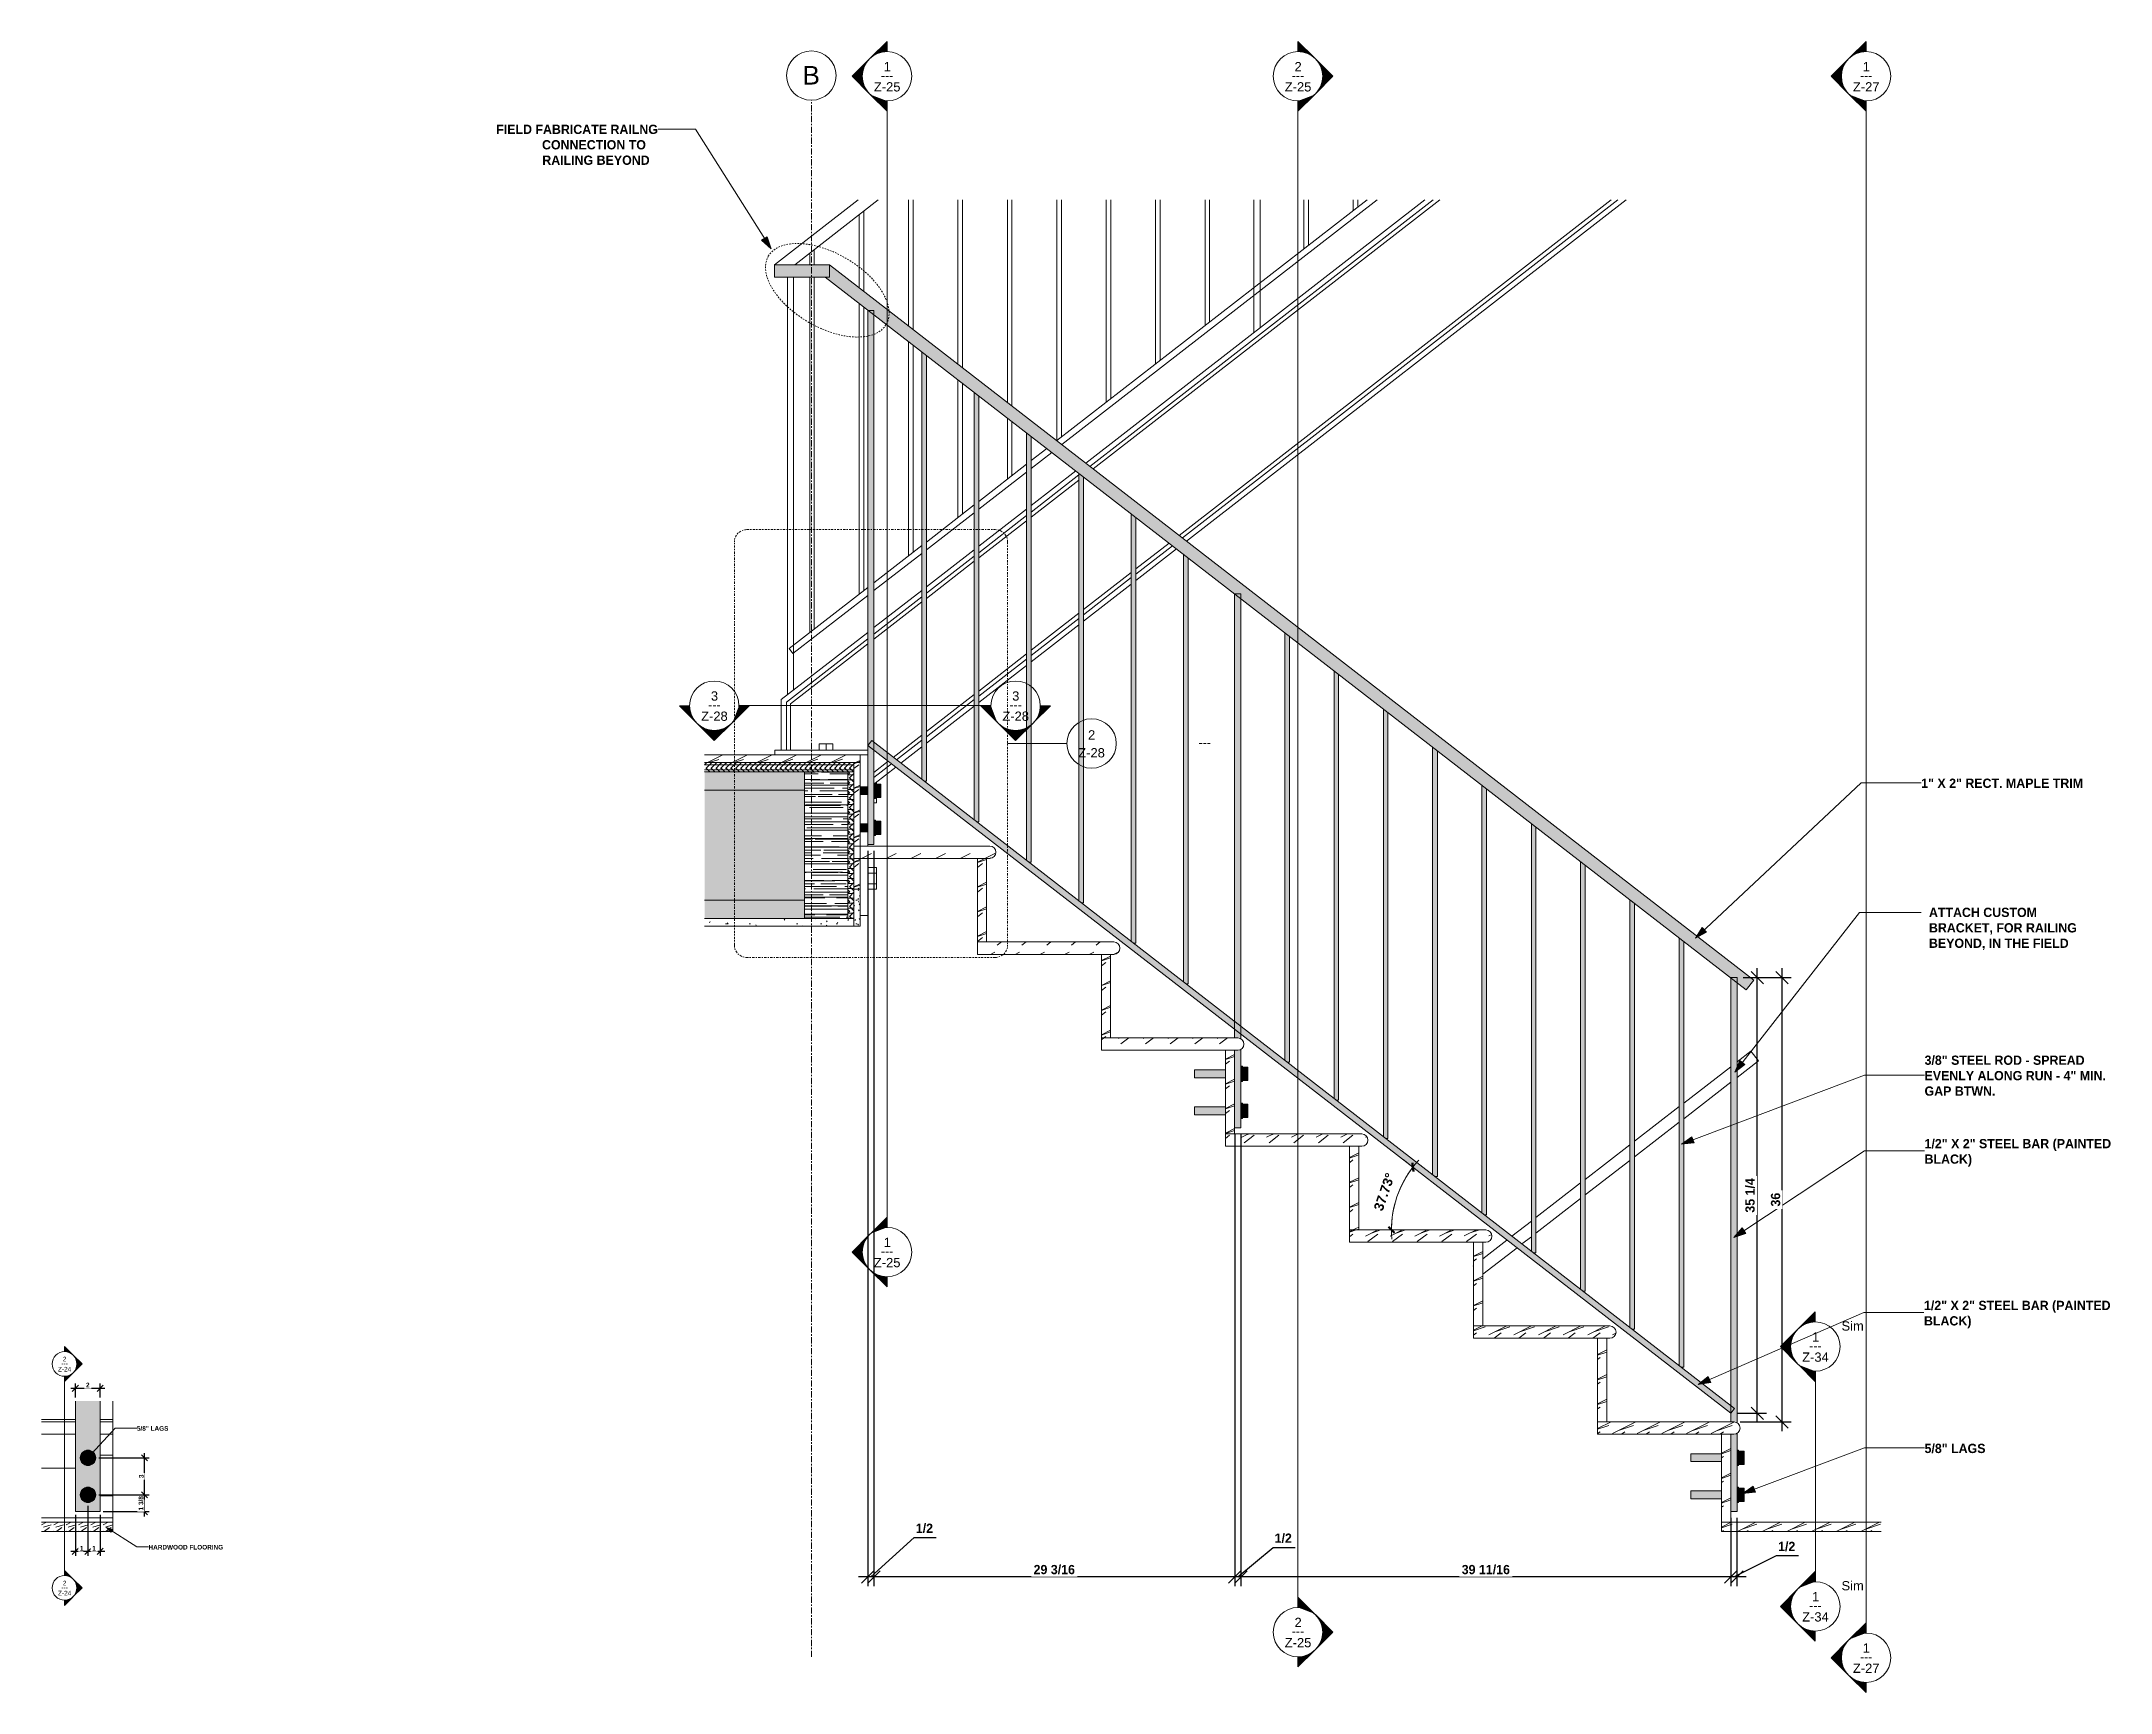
# Model space of a CAD drawing. Header units: inches. Extents: x -2389 to -2221, y -44 to 90.
import ezdxf

# ---------------------------------------------------------------- set-up
doc = ezdxf.new("R2010")
doc.units = ezdxf.units.IN
doc.header["$MEASUREMENT"] = 0
for name, pattern in [('Dash Dot 3_16_', [0.3125, 0.1875, -0.0625, 0, -0.0625]), ('Grid Line 1_2_', [0.875, 0.5, -0.125, 0.125, -0.125]), ('Hidden 1_8_', [0.1875, 0.125, -0.0625])]:
    doc.linetypes.add(name, pattern=pattern)
for name, color, linetype, lineweight in [('A-ANNO-DIMS', 211, 'Continuous', 9), ('A-ANNO-DIMS-1', 211, 'Continuous', 30), ('A-ANNO-DIMS-8', 211, 'Continuous', 9), ('A-ANNO-SYMB', 150, 'Continuous', 9), ('A-ANNO-SYMB-1', 150, 'Dash Dot 3_16_', 9), ('A-DETL-HDLN', 90, 'Hidden 1_8_', 9), ('A-GENM', 5, 'Continuous', 9), ('A-WALL-1', 113, 'Continuous', 9), ('A-WALL-PATT-1', 254, 'Continuous', 9), ('A-WALL-PATT-2', 8, 'Continuous', 9), ('G-ANNO-SYMB', 111, 'Continuous', 9), ('G-ANNO-TEXT', 231, 'Continuous', 9), ('G-ANNO-TEXT-1', 147, 'Continuous', 20), ('S-GRID-1', 1, 'Grid Line 1_2_', 9), ('S-GRID-IDEN', 1, 'Continuous', 9)]:
    doc.layers.add(name, color=color, linetype=linetype, lineweight=lineweight)
doc.styles.add('Arial', font='arial.ttf', dxfattribs={"height": 0.375})
doc.styles.add('Arial_1', font='arial.ttf', dxfattribs={"height": 1.5})
doc.styles.add('Arial_2', font='arial.ttf', dxfattribs={"height": 0.75})
doc.styles.add('Arial_B', font='arialbd.ttf', dxfattribs={"height": 0.77381})
doc.styles.add('Century Gothic', font='ufonts.com_century-gothic.ttf', dxfattribs={"height": 0.375})
doc.styles.add('Century Gothic_1', font='ufonts.com_century-gothic.ttf', dxfattribs={"height": 0.75})
doc.styles.add('Century Gothic_B', font='GOTHICB.TTF', dxfattribs={"height": 0.375})
doc.styles.add('Century Gothic_B_1', font='GOTHICB.TTF', dxfattribs={"height": 0.75})
doc.dimstyles.new('OD_-_Angular_-__00', dxfattribs={"dimscale": 12, "dimtxt": 0.765195, "dimasz": 0.041667, "dimexe": 0.0625, "dimexo": 0.041667, "dimgap": 0.041667, "dimtad": 1, "dimdec": 4, "dimrnd": 0.0625, "dimzin": 1, "dimdsep": 46, "dimlunit": 4, "dimtxsty": 'Arial_B', "dimblk1": 'OBLIQUE', "dimblk2": 'OBLIQUE', "dimsah": 1, "dimcen": 0.09, "dimdle": 0.0625, "dimazin": 0, "dimtfac": 1, "dimtdec": 4, "dimtix": 1, "dimtmove": 0, "dimatfit": 3, "dimfxl": 1, "dimtvp": 1, "dimtfill": 1, "dimfrac": 2, "dimtolj": 1, "dimtzin": 0, "dimarcsym": 2})
doc.dimstyles.new('OD__inches_', dxfattribs={"dimscale": 12, "dimtxt": 0.391563, "dimasz": 0.041667, "dimexe": 0.03125, "dimexo": 0.020833, "dimgap": 0.005208, "dimtad": 1, "dimdec": 4, "dimrnd": 0.0625, "dimzin": 0, "dimdsep": 46, "dimlunit": 5, "dimtxsty": 'Century Gothic_B', "dimblk1": 'OBLIQUE', "dimblk2": 'OBLIQUE', "dimsah": 1, "dimcen": 0.09, "dimdle": 0.03125, "dimazin": 0, "dimtfac": 1, "dimtdec": 4, "dimtix": 1, "dimtmove": 0, "dimatfit": 3, "dimfxl": 1, "dimtvp": 1, "dimtfill": 1, "dimfrac": 2, "dimtolj": 1, "dimtzin": 0, "dimlwd": 30, "dimlwe": 30, "dimarcsym": 2})
doc.dimstyles.new('OD__inches__1', dxfattribs={"dimscale": 12, "dimtxt": 0.783126, "dimasz": 0.083333, "dimexe": 0.0625, "dimexo": 0.041667, "dimgap": 0.010417, "dimtad": 1, "dimdec": 4, "dimrnd": 0.0625, "dimzin": 0, "dimdsep": 46, "dimlunit": 5, "dimtxsty": 'Century Gothic_B_1', "dimblk1": 'OBLIQUE', "dimblk2": 'OBLIQUE', "dimsah": 1, "dimcen": 0.09, "dimdle": 0.0625, "dimazin": 0, "dimtfac": 1, "dimtdec": 4, "dimtix": 1, "dimtmove": 1, "dimatfit": 3, "dimfxl": 1, "dimtvp": 1, "dimtfill": 1, "dimfrac": 2, "dimtolj": 1, "dimtzin": 0, "dimlwd": 30, "dimlwe": 30, "dimarcsym": 2})
doc.dimstyles.new('OD__inches__2', dxfattribs={"dimscale": 12, "dimtxt": 0.783126, "dimasz": 0.083333, "dimexe": 0.0625, "dimexo": 0.041667, "dimgap": 0.010417, "dimtad": 1, "dimdec": 4, "dimrnd": 0.0625, "dimzin": 0, "dimdsep": 46, "dimlunit": 5, "dimtxsty": 'Century Gothic_B_1', "dimblk1": 'OBLIQUE', "dimblk2": 'OBLIQUE', "dimsah": 1, "dimcen": 0.09, "dimdle": 0.0625, "dimazin": 0, "dimtfac": 1, "dimtdec": 4, "dimtix": 1, "dimtmove": 0, "dimatfit": 3, "dimfxl": 1, "dimtvp": 1, "dimtfill": 1, "dimfrac": 2, "dimtolj": 1, "dimtzin": 0, "dimlwd": 30, "dimlwe": 30, "dimarcsym": 2})
pattern_1 = [(0, (-8525.328, 124.937), (0, 0.4), []), (315, (-8525.328, 124.937), (0.40022244, 0), [0.565, -0.565]), (45, (-8525.328, 124.937), (0.40022244, 0), [0.565, -0.565])]
pattern_2 = [(216.87, (-8524.528, 126.937), (5.99999285, 4.0000107), [1, -9]), (206.565, (-8523.328, 126.337), (-1.999941, -1.99949), [2.236, -2.236]), (198.435, (-8523.328, 125.337), (-3.9999632, -1.9995117), [1.265, -5.06])]

msp = doc.modelspace()

# ---------------------------------------------------------------- texts
at = {"layer": 'A-ANNO-SYMB', "char_height": 0.75, "attachment_point": 1, "style": 'Arial_2'}
for s, insert, width in [('2', (-2303.9748, 33.74334), 0.707), ('Z-28', (-2304.76693, 32.29466), 2.626)]:
    msp.add_mtext(s, dxfattribs=dict(at, insert=insert, width=width))
at = {"layer": 'G-ANNO-SYMB', "attachment_point": 1}
for s, insert, char_height, width, style in [('1', (-2320.52244, 87.84562), 0.75, 0.707, 'Arial_2'), ('2', (-2287.25841, 87.84562), 0.75, 0.707, 'Arial_2'), ('1', (-2241.25841, 87.84562), 0.75, 0.707, 'Arial_2'), ('Z-25', (-2321.31457, 86.20927), 0.75, 2.626, 'Arial_2'), ('---', (-2320.74338, 87.13673), 0.75, 1.28775, 'Century Gothic_1'), ('Z-25', (-2288.05054, 86.20927), 0.75, 2.626, 'Arial_2'), ('---', (-2287.47935, 87.13673), 0.75, 1.28775, 'Century Gothic_1'), ('Z-27', (-2242.05054, 86.20927), 0.75, 2.626, 'Arial_2'), ('---', (-2241.47935, 87.13673), 0.75, 1.28775, 'Century Gothic_1'), ('3', (-2334.50931, 36.8932), 0.75, 0.707, 'Arial_2'), ('3', (-2310.11842, 36.8932), 0.75, 0.707, 'Arial_2'), ('Z-28', (-2335.30143, 35.25685), 0.75, 2.626, 'Arial_2'), ('---', (-2334.73025, 36.18431), 0.75, 1.28775, 'Century Gothic_1'), ('Z-28', (-2310.91054, 35.25685), 0.75, 2.626, 'Arial_2'), ('---', (-2310.33936, 36.18431), 0.75, 1.28775, 'Century Gothic_1'), ('1', (-2320.52244, -7.34314), 0.75, 0.707, 'Arial_2'), ('Z-25', (-2321.31457, -8.9795), 0.75, 2.626, 'Arial_2'), ('---', (-2320.74338, -8.05203), 0.75, 1.28775, 'Century Gothic_1'), ('1', (-2245.36777, -14.9979), 0.75, 0.707, 'Arial_2'), ('Sim', (-2242.97594, -14.11192), 0.75, 2.222, 'Arial_2'), ('Z-34', (-2246.1599, -16.63425), 0.75, 2.626, 'Arial_2'), ('---', (-2245.58871, -15.70679), 0.75, 1.28775, 'Century Gothic_1'), ('Z-24', (-2387.37112, -17.80039), 0.375, 1.313, 'Arial'), ('---', (-2387.08553, -17.33666), 0.375, 0.643875, 'Century Gothic'), ('2', (-2386.97506, -16.98222), 0.375, 0.3535, 'Arial'), ('2', (-2386.97506, -35.11243), 0.375, 0.3535, 'Arial'), ('Sim', (-2242.97594, -35.14215), 0.75, 2.222, 'Arial_2'), ('Z-24', (-2387.37112, -35.93061), 0.375, 1.313, 'Arial'), ('---', (-2387.08553, -35.46687), 0.375, 0.643875, 'Century Gothic'), ('1', (-2245.36777, -36.02812), 0.75, 0.707, 'Arial_2'), ('2', (-2287.25841, -38.11356), 0.75, 0.707, 'Arial_2'), ('Z-34', (-2246.1599, -37.66448), 0.75, 2.626, 'Arial_2'), ('---', (-2245.58871, -36.73701), 0.75, 1.28775, 'Century Gothic_1'), ('Z-25', (-2288.05054, -39.74991), 0.75, 2.626, 'Arial_2'), ('---', (-2287.47935, -38.82245), 0.75, 1.28775, 'Century Gothic_1'), ('1', (-2241.25841, -40.18385), 0.75, 0.707, 'Arial_2'), ('Z-27', (-2242.05054, -41.8202), 0.75, 2.626, 'Arial_2'), ('---', (-2241.47935, -40.89274), 0.75, 1.28775, 'Century Gothic_1')]:
    msp.add_mtext(s, dxfattribs=dict(at, insert=insert, char_height=char_height, width=width, style=style))
at = {"layer": 'G-ANNO-TEXT', "attachment_point": 1}
for s, insert, char_height, width, style in [('1" X 2" RECT. MAPLE TRIM', (-2236.5193, 29.83002), 0.75, 15.251, 'Century Gothic_B_1'), ('3/8" STEEL ROD - SPREAD', (-2236.25144, 7.40536), 0.75, 15.049, 'Century Gothic_B_1'), ('EVENLY ALONG RUN - 4" MIN.', (-2236.25144, 6.15536), 0.75, 18.10425, 'Century Gothic_B_1'), ('GAP BTWN.', (-2236.25144, 4.90536), 0.75, 6.89325, 'Century Gothic_B_1'), ('1/2" X 2" STEEL BAR (PAINTED', (-2236.25144, 0.64947), 0.75, 17.54875, 'Century Gothic_B_1'), ('BLACK)', (-2236.25144, -0.60053), 0.75, 4.57025, 'Century Gothic_B_1'), ('1/2" X 2" STEEL BAR (PAINTED', (-2236.29726, -12.44631), 0.75, 17.54875, 'Century Gothic_B_1'), ('BLACK)', (-2236.29726, -13.69631), 0.75, 4.57025, 'Century Gothic_B_1'), ('5/8" LAGS', (-2380.97838, -22.59417), 0.375, 3.067875, 'Century Gothic_B'), ('5/8" LAGS', (-2236.25144, -24.02742), 0.75, 6.13575, 'Century Gothic_B_1'), ('HARDWOOD FLOORING', (-2380.03694, -32.21061), 0.375, 7.29725, 'Century Gothic_B')]:
    msp.add_mtext(s, dxfattribs=dict(at, insert=insert, char_height=char_height, width=width, style=style))
at = {"layer": 'G-ANNO-TEXT-1', "char_height": 0.75, "attachment_point": 1, "style": 'Century Gothic_B_1'}
for s, insert, width in [('FIELD FABRICATE RAILNG ', (-2351.89, 82.76982), 15.0995), ('CONNECTION TO ', (-2348.18167, 81.51982), 10.605), ('RAILING BEYOND', (-2348.16084, 80.26982), 10.57975), ('ATTACH CUSTOM ', (-2235.8955, 19.3739), 10.88275), ('BRACKET, FOR RAILING ', (-2235.8955, 18.1239), 14.3925), ('BEYOND, IN THE FIELD', (-2235.8955, 16.8739), 13.13)]:
    msp.add_mtext(s, dxfattribs=dict(at, insert=insert, width=width))
at = {"layer": 'S-GRID-IDEN', "insert": (-2327.08362, 87.52306), "char_height": 1.5, "width": 1.69175, "attachment_point": 1, "style": 'Arial_1'}
msp.add_mtext('B', dxfattribs=at)

# ---------------------------------------------------------------- blocks, each defined once
blk = doc.blocks.new('FP_1-DETAIL AT LOWER RAILING BASE')
at = {"layer": 'A-WALL-1'}
for p, q in [((-2385.96, -22.25), (-2388.71, -22.25)), ((-2388.71, -23.25), (-2385.96, -23.25))]:
    blk.add_line(p, q, dxfattribs=at)
blk = doc.blocks.new('Walls 163 - Walls 92-2929557-DETAIL AT LOWER RAILING BASE')
at = {"layer": 'A-WALL-PATT-1'}
h = blk.add_hatch(dxfattribs=at)
h.set_pattern_fill('FP_1', color=256, style=0, pattern_type=2)
h.set_pattern_definition([(0, (-2405.85, -18.065), (0, 4), []), (90, (-2405.85, -18.065), (-8, 8), [4, -28]), (90, (-2389.85, -14.065), (-8, 8), [4, -28])])
h.paths.add_polyline_path([(-2388.71, -22.25), (-2385.96, -22.25), (-2385.96, -20.57), (-2388.71, -20.57)], flags=0)
h.paths.add_polyline_path([(-2382.92, -22.25), (-2382.92, -20.57), (-2383.96, -20.57), (-2383.96, -22.25)], flags=0)
h = blk.add_hatch(dxfattribs=at)
h.set_pattern_fill('FP_2', color=256, style=0, pattern_type=2)
h.set_pattern_definition([(0, (-2405.85, -26.013), (0, 4), []), (90, (-2405.85, -26.013), (-8, 8), [4, -28]), (90, (-2389.85, -22.013), (-8, 8), [4, -28])])
h.paths.add_polyline_path([(-2388.71, -30.38), (-2382.92, -30.38), (-2382.92, -28.25), (-2383.96, -28.25), (-2383.96, -29.52), (-2385.96, -29.52), (-2385.96, -23.25), (-2388.71, -23.25), (-2388.71, -29.52)], flags=0)
h = blk.add_hatch(dxfattribs=at)
h.set_pattern_fill('FP_3', color=256, style=0, pattern_type=2)
h.set_pattern_definition([(0, (-2384.444, -24.95), (0, 4), []), (90, (-2384.444, -24.95), (-8, 8), [4, -28]), (90, (-2368.444, -20.95), (-8, 8), [4, -28])])
h.paths.add_polyline_path([(-2383.96, -28.25), (-2382.92, -28.25), (-2382.92, -23.25), (-2383.96, -23.25), (-2383.96, -27.21)], flags=0)
at = {"layer": 'A-WALL-PATT-2'}
h = blk.add_hatch(dxfattribs=at)
h.set_pattern_fill('FP_4', color=256, style=0, pattern_type=2)
h.set_pattern_definition([(216.87, (-2625.066, 127.201), (2.99999643, 2.00000536), [0.5, -4.5]), (206.565, (-2624.466, 126.901), (-1.0004177, -0.9999687), [1.118, -1.118]), (198.435, (-2624.466, 126.401), (-2.00045595, -0.999914), [0.632, -2.53])])
h.paths.add_polyline_path([(-2385.96, -31.13), (-2382.92, -31.13), (-2382.92, -30.38), (-2388.71, -30.38), (-2388.71, -31.13)], flags=0)
at = {"layer": 'A-WALL-1'}
for p, q in [((-2382.92, -20.57), (-2382.92, -22.25)), ((-2385.96, -23.18), (-2385.96, -22.32)), ((-2383.96, -22.25), (-2382.92, -22.25)), ((-2383.96, -23.25), (-2382.92, -23.25)), ((-2382.92, -23.25), (-2383.96, -23.25)), ((-2382.92, -22.25), (-2382.92, -23.25)), ((-2382.92, -23.25), (-2382.92, -28.25)), ((-2382.92, -28.25), (-2383.96, -28.25)), ((-2382.92, -28.25), (-2382.92, -30.38)), ((-2382.92, -30.38), (-2388.71, -30.38)), ((-2388.71, -31.13), (-2382.92, -31.13)), ((-2382.92, -31.13), (-2382.92, -30.38))]:
    blk.add_line(p, q, dxfattribs=at)
blk.add_blockref('FP_1-DETAIL AT LOWER RAILING BASE', (0, 0), dxfattribs=at)
blk = doc.blocks.new('Walls 344 - Walls 91-2934658-DETAIL AT LOWER RAILING BASE')
at = {"layer": 'A-WALL-1'}
h = blk.add_hatch(color=256, dxfattribs=at)
h.paths.add_polyline_path([(-2385.56, -29.52), (-2383.96, -29.52), (-2383.96, -20.57), (-2385.96, -20.57), (-2385.96, -29.52)], flags=0)
h.paths.add_polyline_path([(-2384.94, -28.78), (-2385.1, -28.76), (-2385.25, -28.7), (-2385.38, -28.6), (-2385.48, -28.47), (-2385.54, -28.32), (-2385.56, -28.16), (-2385.54, -27.99), (-2385.48, -27.84), (-2385.38, -27.71), (-2385.25, -27.61), (-2385.1, -27.55), (-2384.94, -27.53), (-2384.78, -27.55), (-2384.63, -27.61), (-2384.5, -27.71), (-2384.4, -27.84), (-2384.34, -27.99), (-2384.31, -28.16), (-2384.34, -28.32), (-2384.4, -28.47), (-2384.5, -28.6), (-2384.63, -28.7), (-2384.78, -28.76)], flags=0)
h.paths.add_polyline_path([(-2384.94, -25.78), (-2385.1, -25.76), (-2385.25, -25.7), (-2385.38, -25.6), (-2385.48, -25.47), (-2385.54, -25.32), (-2385.56, -25.16), (-2385.54, -24.99), (-2385.48, -24.84), (-2385.38, -24.71), (-2385.25, -24.61), (-2385.1, -24.55), (-2384.94, -24.53), (-2384.78, -24.55), (-2384.63, -24.61), (-2384.5, -24.71), (-2384.4, -24.84), (-2384.34, -24.99), (-2384.31, -25.16), (-2384.34, -25.32), (-2384.4, -25.47), (-2384.5, -25.6), (-2384.63, -25.7), (-2384.78, -25.76)], flags=0)
for p, q in [((-2385.96, -22.32), (-2385.96, -20.57)), ((-2383.96, -29.52), (-2383.96, -20.57)), ((-2385.96, -29.52), (-2385.96, -23.18)), ((-2383.96, -29.52), (-2385.96, -29.52))]:
    blk.add_line(p, q, dxfattribs=at)
blk = doc.blocks.new('050523 - W_P_C - Fastenings - Lag Bolt or Thru Bolt - 5_8 - lag-2935492-DETAIL AT LOWER RAILING BASE')
at = {"layer": 'A-GENM'}
h = blk.add_hatch(color=256, dxfattribs=at)
h.paths.add_polyline_path([(-2384.94, -28.78), (-2384.78, -28.76), (-2384.63, -28.7), (-2384.5, -28.6), (-2384.4, -28.47), (-2384.34, -28.32), (-2384.31, -28.16), (-2384.34, -27.99), (-2384.4, -27.84), (-2384.5, -27.71), (-2384.63, -27.61), (-2384.78, -27.55), (-2384.94, -27.53), (-2385.1, -27.55), (-2385.25, -27.61), (-2385.38, -27.71), (-2385.48, -27.84), (-2385.54, -27.99), (-2385.56, -28.16), (-2385.54, -28.32), (-2385.48, -28.47), (-2385.38, -28.6), (-2385.25, -28.7), (-2385.1, -28.76)], flags=0)
h.paths.add_polyline_path([(-2384.94, -28.7), (-2385.41, -28.43), (-2385.41, -27.88), (-2384.94, -27.61), (-2384.47, -27.88), (-2384.47, -28.43), (-2384.55, -28.47)], flags=0)
blk.add_hatch(color=256, dxfattribs=at).paths.add_polyline_path([(-2384.94, -28.7), (-2384.47, -28.43), (-2384.47, -27.88), (-2384.94, -27.61), (-2385.41, -27.88), (-2385.41, -28.43), (-2385.08, -28.61)], flags=0)
for p, q in [((-2384.94, -27.61), (-2385.41, -27.88)), ((-2385.41, -27.88), (-2385.41, -28.43)), ((-2385.41, -28.43), (-2384.94, -28.7)), ((-2384.47, -27.88), (-2384.94, -27.61)), ((-2384.94, -28.7), (-2384.47, -28.43)), ((-2384.47, -28.43), (-2384.47, -27.88))]:
    blk.add_line(p, q, dxfattribs=at)
for start, end in [(90, 270), (270, 90)]:
    blk.add_arc((-2384.94, -28.16), 0.625, start, end, dxfattribs=at)
blk = doc.blocks.new('Walls 154 - Walls 91-2706292-LOWER RAILING')
at = {"layer": 'A-WALL-1'}
for p, q in [((-8604.35, 55.38), (-8576.91, 76.69)), ((-8604.02, 55.11), (-8576.24, 76.69)), ((-8575.7, 76.69), (-8603.75, 54.91)), ((-8596.79, 49.52), (-8561.82, 76.69)), ((-8561.28, 76.69), (-8596.53, 49.32)), ((-8596.19, 49.06), (-8560.61, 76.69)), ((-8608.78, 51.94), (-8605.17, 54.74)), ((-8608.78, 51.41), (-8604.91, 54.42)), ((-8604.91, 54), (-8608.78, 51)), ((-8613.02, 48.65), (-8609.15, 51.65)), ((-8613.02, 48.12), (-8609.15, 51.12)), ((-8609.15, 50.71), (-8613.02, 47.71)), ((-8600.3, 46.8), (-8597.61, 48.89)), ((-8597.34, 48.68), (-8600.3, 46.39)), ((-8617.26, 45.35), (-8613.39, 48.36)), ((-8617.26, 44.83), (-8613.39, 47.83)), ((-8613.39, 47.42), (-8617.26, 44.42)), ((-8600.3, 45.86), (-8597, 48.42)), ((-8604.54, 43.51), (-8600.67, 46.51)), ((-8600.67, 46.1), (-8604.54, 43.09)), ((-8604.54, 42.57), (-8600.67, 45.57)), ((-8621.51, 42.05), (-8617.63, 45.06)), ((-8621.51, 41.53), (-8617.63, 44.54)), ((-8617.63, 44.13), (-8621.51, 41.12)), ((-8608.78, 40.22), (-8604.91, 43.22)), ((-8604.91, 42.8), (-8608.78, 39.8)), ((-8608.78, 39.28), (-8604.91, 42.28)), ((-8629.01, 36.23), (-8622.01, 41.67)), ((-8628.59, 36.03), (-8622.01, 41.14)), ((-8622.01, 40.73), (-8628.27, 35.87)), ((-8613.02, 36.92), (-8609.15, 39.93)), ((-8609.15, 39.51), (-8613.02, 36.51)), ((-8613.02, 35.98), (-8609.15, 38.99)), ((-8629.01, 36.23), (-8629.01, 36.21)), ((-8628.99, 36.21), (-8629.01, 36.23)), ((-8629.01, 36.21), (-8628.99, 36.21)), ((-8629.01, 36.21), (-8629.01, 32.13)), ((-8628.59, 32.13), (-8628.59, 36.03)), ((-8628.27, 32.13), (-8628.27, 35.87)), ((-8617.26, 33.63), (-8613.39, 36.63)), ((-8613.39, 36.22), (-8617.26, 33.22)), ((-8617.26, 32.69), (-8613.39, 35.7)), ((-8619.94, 31.55), (-8617.63, 33.34)), ((-8617.63, 32.93), (-8619.67, 31.34)), ((-8619.33, 31.08), (-8617.63, 32.4)), ((-8621.51, 30.33), (-8620.35, 31.23)), ((-8620.08, 31.03), (-8621.51, 29.92)), ((-8621.41, 29.47), (-8619.74, 30.76))]:
    blk.add_line(p, q, dxfattribs=at)
blk = doc.blocks.new('Walls 92 - Walls 92-2709096-LOWER RAILING')
at = {"layer": 'A-WALL-1'}
for p, q in [((-8622.01, 24.48), (-8622.01, 24.37)), ((-8622.01, 23.37), (-8622.01, 18.75)), ((-8622.63, 18.75), (-8622.63, 20.88)), ((-8622.63, 18.75), (-8622.01, 18.75))]:
    blk.add_line(p, q, dxfattribs=at)
blk = doc.blocks.new('Walls 705 - Walls 92-2709338-LOWER RAILING')
at = {"layer": 'A-WALL-1'}
for p, q in [((-8622.01, 32.13), (-8629.53, 32.13)), ((-8629.53, 32.13), (-8629.53, 31.75)), ((-8622.01, 31.75), (-8622.01, 32.13)), ((-8629.53, 31.75), (-8622.01, 31.75))]:
    blk.add_line(p, q, dxfattribs=at)
blk = doc.blocks.new('050523 - W_P_C - Fastenings - Lag Bolt or Thru Bolt - 1-2814735-LOWER RAILING')
at = {"layer": 'A-GENM'}
for p, q in [((-8621.31, 29.55), (-8621.31, 29.39)), ((-8621.51, 27.88), (-8621.31, 27.88)), ((-8621.31, 28.3), (-8621.31, 27.88))]:
    blk.add_line(p, q, dxfattribs=at)
blk = doc.blocks.new('050523 - W_P_C - Fastenings - Lag Bolt or Thru Bolt - 1-V2-LOWER RAILING')
at = {"layer": 'A-GENM'}
for p, q in [((-8622.01, 22.62), (-8621.31, 22.62)), ((-8621.31, 22.18), (-8622.01, 22.18)), ((-8621.31, 22.62), (-8621.31, 22.18)), ((-8621.31, 22.18), (-8621.31, 21.32)), ((-8622.01, 21.32), (-8621.31, 21.32)), ((-8622.01, 20.88), (-8621.31, 20.88)), ((-8621.31, 21.32), (-8621.31, 20.88))]:
    blk.add_line(p, q, dxfattribs=at)
blk = doc.blocks.new('Walls 96 - Walls 92-2742509-LOWER RAILING')
at = {"layer": 'A-WALL-PATT-2'}
h = blk.add_hatch(dxfattribs=at)
h.set_pattern_fill('FP_5', color=256, style=0, pattern_type=2)
h.set_pattern_definition([(0, (-8525.328, 124.937), (1.496, 0.68), [10.2, -1.36, 3.4, -0.68]), (0, (-8524.424, 125.277), (-0.68, 0.904), [2.04, -0.224, 4.08, -0.51]), (0, (-8524.988, 125.515), (3.536, 0.456), [5.44, -0.952, 2.72, -0.68])])
h.paths.add_polyline_path([(-8623.63, 18.5), (-8623.63, 30.38), (-8627.13, 30.38), (-8627.13, 18.5)], flags=0)
at = {"layer": 'A-WALL-1'}
for p, q in [((-8623.63, 30.38), (-8627.13, 30.38)), ((-8627.13, 30.38), (-8627.13, 18.5)), ((-8623.63, 18.5), (-8623.63, 30.38)), ((-8627.13, 18.5), (-8623.63, 18.5))]:
    blk.add_line(p, q, dxfattribs=at)
blk = doc.blocks.new('Walls 97 - Walls 92-2742759-LOWER RAILING')
at = {"layer": 'A-WALL-PATT-2'}
h = blk.add_hatch(dxfattribs=at)
h.set_pattern_fill('FP_6', color=256, style=0, pattern_type=2)
h.set_pattern_definition(pattern_1)
h.paths.add_polyline_path([(-8623.63, 18.5), (-8623.13, 18.5), (-8623.13, 30.38), (-8623.63, 30.38), (-8623.63, 18.62)], flags=0)
at = {"layer": 'A-WALL-1'}
for p, q in [((-8623.13, 30.38), (-8623.63, 30.38)), ((-8623.63, 30.38), (-8623.63, 18.5)), ((-8623.13, 18.5), (-8623.13, 30.38)), ((-8623.63, 18.5), (-8623.13, 18.5))]:
    blk.add_line(p, q, dxfattribs=at)
blk = doc.blocks.new('Walls 98 - Walls 92-2742838-LOWER RAILING')
at = {"layer": 'A-WALL-PATT-2'}
h = blk.add_hatch(dxfattribs=at)
h.set_pattern_fill('FP_6', color=256, style=0, pattern_type=2)
h.set_pattern_definition(pattern_1)
h.paths.add_polyline_path([(-8626.28, 30.38), (-8623.13, 30.38), (-8623.13, 31.13), (-8635.21, 31.13), (-8635.21, 30.38), (-8627.13, 30.38)], flags=0)
at = {"layer": 'A-WALL-1'}
for p, q in [((-8623.13, 31.13), (-8635.21, 31.13)), ((-8635.21, 30.38), (-8623.13, 30.38)), ((-8623.13, 30.38), (-8623.13, 31.13))]:
    blk.add_line(p, q, dxfattribs=at)
blk = doc.blocks.new('Walls 99 - Walls 92-2742916-LOWER RAILING')
at = {"layer": 'A-WALL-PATT-2'}
h = blk.add_hatch(dxfattribs=at)
h.set_pattern_fill('FP_7', color=256, style=0, pattern_type=2)
h.set_pattern_definition(pattern_2)
h.paths.add_polyline_path([(-8623.63, 31.13), (-8622.63, 31.13), (-8622.63, 31.75), (-8635.21, 31.75), (-8635.21, 31.13), (-8626.28, 31.13)], flags=0)
at = {"layer": 'A-WALL-1'}
for p, q in [((-8622.63, 31.75), (-8635.21, 31.75)), ((-8635.21, 31.13), (-8622.63, 31.13)), ((-8622.63, 31.13), (-8622.63, 31.75))]:
    blk.add_line(p, q, dxfattribs=at)
blk = doc.blocks.new('050523 - W_P_C - Fastenings - Lag Bolt or Thru Bolt - 3_4-2814739-LOWER RAILING')
at = {"layer": 'A-GENM'}
for p, q in [((-8625.94, 32.65), (-8625.38, 32.65)), ((-8625.94, 32.65), (-8625.94, 32.13)), ((-8625.38, 32.65), (-8624.82, 32.65)), ((-8625.38, 32.13), (-8625.38, 32.65)), ((-8624.82, 32.13), (-8624.82, 32.65))]:
    blk.add_line(p, q, dxfattribs=at)
blk = doc.blocks.new('Walls 103 - Walls 92-2745079-LOWER RAILING')
at = {"layer": 'A-WALL-PATT-2'}
h = blk.add_hatch(dxfattribs=at)
h.set_pattern_fill('FP_7', color=256, style=0, pattern_type=2)
h.set_pattern_definition(pattern_2)
h.paths.add_polyline_path([(-8622.63, 20.88), (-8622.63, 23.37), (-8623.13, 23.37), (-8623.13, 20.88)], flags=0)
h.paths.add_polyline_path([(-8622.63, 24.38), (-8622.63, 31.13), (-8623.13, 31.13), (-8623.13, 24.38)], flags=0)
at = {"layer": 'A-WALL-1'}
for p, q in [((-8622.63, 31.13), (-8623.13, 31.13)), ((-8623.13, 31.13), (-8623.13, 20.88)), ((-8622.63, 20.88), (-8622.63, 31.13)), ((-8623.13, 20.88), (-8622.63, 20.88))]:
    blk.add_line(p, q, dxfattribs=at)
blk = doc.blocks.new('Walls 104 - Walls 92-2745297-LOWER RAILING')
at = {"layer": 'A-WALL-PATT-2'}
h = blk.add_hatch(dxfattribs=at)
h.set_pattern_fill('FP_8', color=256, style=0, pattern_type=2)
h.set_pattern_definition([(0, (-8525.328, 124.937), (2.56, 0.64), [0.106, -1.814, 0.106, -1.814, -10.24]), (0, (-8525.328, 124.937), (2.56, 0.64), [-3.84, 0.106, -3.734, 0.106, -1.814, -4.48]), (0, (-8525.328, 124.937), (2.56, 0.64), [-9.6, 0.106, -1.174, 0.106, -3.094]), (120, (-8524.368, 125.257), (-1.8342563, 1.897025), [0.106, -1.814, 0.106, -1.814, -10.24]), (120, (-8524.368, 125.257), (-1.8342563, 1.897025), [-3.84, 0.106, -3.734, 0.106, -1.814, -4.48]), (120, (-8524.368, 125.257), (-1.8342563, 1.897025), [-9.6, 0.106, -1.174, 0.106, -3.094]), (240, (-8524.048, 126.537), (-0.7257437, -2.537025), [0.106, -1.814, 0.106, -1.814, -10.24]), (240, (-8524.048, 126.537), (-0.7257437, -2.537025), [-3.84, 0.106, -3.734, 0.106, -1.814, -4.48]), (240, (-8524.048, 126.537), (-0.7257437, -2.537025), [-9.6, 0.106, -1.174, 0.106, -3.094])])
h.paths.add_polyline_path([(-8627.13, 17.87), (-8623.13, 17.87), (-8623.13, 18.5), (-8635.21, 18.5), (-8635.21, 17.87)], flags=0)
at = {"layer": 'A-WALL-1'}
for p, q in [((-8623.13, 18.5), (-8635.21, 18.5)), ((-8623.13, 17.87), (-8623.13, 18.5)), ((-8635.21, 17.87), (-8623.13, 17.87))]:
    blk.add_line(p, q, dxfattribs=at)
blk = doc.blocks.new('Walls 132 - Walls 92-2746738-LOWER RAILING')
at = {"layer": 'A-WALL-1'}
for points in [[(-8627.77, 28.88), (-8627.13, 28.88), (-8627.13, 30.38), (-8635.21, 30.38), (-8635.21, 28.88), (-8629.26, 28.88)], [(-8629.26, 20), (-8627.13, 20), (-8627.13, 28.88), (-8635.21, 28.88), (-8635.21, 20)], [(-8627.13, 18.5), (-8627.13, 20), (-8635.21, 20), (-8635.21, 18.5)]]:
    blk.add_hatch(color=256, dxfattribs=at).paths.add_polyline_path(points, flags=0)
for p, q in [((-8627.13, 28.88), (-8635.21, 28.88)), ((-8635.21, 20), (-8627.13, 20))]:
    blk.add_line(p, q, dxfattribs=at)
blk = doc.blocks.new('Walls 314 - Walls 91-2771866-LOWER RAILING')
at = {"layer": 'A-WALL-1'}
for p, q in [((-8622.78, 76.69), (-8629.55, 71.43)), ((-8621.15, 76.69), (-8627.92, 71.43))]:
    blk.add_line(p, q, dxfattribs=at)
blk = doc.blocks.new('Walls 315 - Walls 91-2771886-LOWER RAILING')
at = {"layer": 'A-WALL-1'}
for p, q in [((-8581.58, 76.69), (-8606.69, 57.19)), ((-8580.77, 76.69), (-8606.29, 56.87)), ((-8607.51, 56.55), (-8608.78, 55.57)), ((-8607.1, 56.24), (-8608.78, 54.93)), ((-8609.15, 55.28), (-8613.02, 52.27)), ((-8609.15, 54.64), (-8613.02, 51.64)), ((-8613.39, 51.98), (-8617.26, 48.98)), ((-8613.39, 51.35), (-8617.26, 48.35)), ((-8617.63, 48.69), (-8621.51, 45.68)), ((-8617.63, 48.06), (-8621.51, 45.05)), ((-8622.01, 45.29), (-8628.38, 40.35)), ((-8622.01, 44.66), (-8628.07, 39.95)), ((-8628.07, 39.95), (-8628.38, 40.35))]:
    blk.add_line(p, q, dxfattribs=at)
blk = doc.blocks.new('Walls 316 - Walls 91-2771902-LOWER RAILING')
at = {"layer": 'A-WALL-1'}
for p, q in [((-8628.51, 70.43), (-8628.51, 36.62)), ((-8628.01, 70.43), (-8628.01, 37.01))]:
    blk.add_line(p, q, dxfattribs=at)
blk = doc.blocks.new('Walls 323 - Walls 92-2771987-LOWER RAILING')
at = {"layer": 'A-WALL-1'}
for p, q in [((-8582.7, 76.69), (-8582.7, 75.82)), ((-8582.33, 76.11), (-8582.33, 76.69))]:
    blk.add_line(p, q, dxfattribs=at)
blk = doc.blocks.new('Walls 324 - Walls 92-2771997-LOWER RAILING')
at = {"layer": 'A-WALL-1'}
for p, q in [((-8586.7, 76.69), (-8586.7, 72.71)), ((-8586.33, 73), (-8586.33, 76.69))]:
    blk.add_line(p, q, dxfattribs=at)
blk = doc.blocks.new('Walls 326 - Walls 92-2772017-LOWER RAILING')
at = {"layer": 'A-WALL-1'}
for p, q in [((-8594.7, 76.69), (-8594.7, 66.5)), ((-8594.33, 66.79), (-8594.33, 76.69))]:
    blk.add_line(p, q, dxfattribs=at)
blk = doc.blocks.new('Walls 327 - Walls 92-2772027-LOWER RAILING')
at = {"layer": 'A-WALL-1'}
for p, q in [((-8598.7, 76.69), (-8598.7, 63.39)), ((-8598.33, 63.68), (-8598.33, 76.69))]:
    blk.add_line(p, q, dxfattribs=at)
blk = doc.blocks.new('Walls 328 - Walls 92-2772037-LOWER RAILING')
at = {"layer": 'A-WALL-1'}
for p, q in [((-8602.7, 76.69), (-8602.7, 60.29)), ((-8602.33, 60.58), (-8602.33, 76.69))]:
    blk.add_line(p, q, dxfattribs=at)
blk = doc.blocks.new('Walls 329 - Walls 92-2772047-LOWER RAILING')
at = {"layer": 'A-WALL-1'}
for p, q in [((-8606.7, 76.69), (-8606.7, 57.19)), ((-8606.33, 57.47), (-8606.33, 76.69))]:
    blk.add_line(p, q, dxfattribs=at)
blk = doc.blocks.new('Walls 330 - Walls 92-2772057-LOWER RAILING')
at = {"layer": 'A-WALL-1'}
for p, q in [((-8610.7, 76.69), (-8610.7, 60.29)), ((-8610.33, 60), (-8610.33, 76.69)), ((-8610.7, 59.02), (-8610.7, 54.07)), ((-8610.33, 54.36), (-8610.33, 58.73))]:
    blk.add_line(p, q, dxfattribs=at)
blk = doc.blocks.new('Walls 331 - Walls 92-2772067-LOWER RAILING')
at = {"layer": 'A-WALL-1'}
for p, q in [((-8614.7, 76.69), (-8614.7, 63.38)), ((-8614.33, 63.09), (-8614.33, 76.69)), ((-8614.7, 62.12), (-8614.7, 50.97)), ((-8614.33, 51.26), (-8614.33, 61.83))]:
    blk.add_line(p, q, dxfattribs=at)
blk = doc.blocks.new('Walls 332 - Walls 92-2772077-LOWER RAILING')
at = {"layer": 'A-WALL-1'}
for p, q in [((-8618.7, 76.69), (-8618.7, 66.48)), ((-8618.33, 66.19), (-8618.33, 76.69)), ((-8618.7, 65.21), (-8618.7, 47.86)), ((-8618.33, 48.15), (-8618.33, 64.92))]:
    blk.add_line(p, q, dxfattribs=at)
blk = doc.blocks.new('Walls 333 - Walls 92-2772087-LOWER RAILING')
at = {"layer": 'A-WALL-1'}
for p, q in [((-8622.7, 75.49), (-8622.7, 69.57)), ((-8622.33, 69.28), (-8622.33, 75.78)), ((-8622.7, 68.31), (-8622.7, 44.75)), ((-8622.33, 45.04), (-8622.33, 68.02))]:
    blk.add_line(p, q, dxfattribs=at)
blk = doc.blocks.new('Walls 168 - Walls 91-2772569-LOWER RAILING')
at = {"layer": 'A-WALL-1'}
for p, q in [((-8590.74, 76.69), (-8590.74, 65.95)), ((-8590.24, 76.69), (-8590.24, 66.34))]:
    blk.add_line(p, q, dxfattribs=at)
blk = doc.blocks.new('Walls 597 - Walls 92-2772799-LOWER RAILING')
at = {"layer": 'A-WALL-1'}
for p, q in [((-8626.7, 72.38), (-8626.7, 71.43)), ((-8626.33, 71.43), (-8626.33, 72.67)), ((-8626.7, 70.43), (-8626.7, 41.65)), ((-8626.33, 41.94), (-8626.33, 70.43))]:
    blk.add_line(p, q, dxfattribs=at)
blk = doc.blocks.new('Walls 430 - Walls 92-2862848-LOWER RAILING')
at = {"layer": 'A-WALL-PATT-1'}
h = blk.add_hatch(dxfattribs=at)
h.set_pattern_fill('FP_9', color=256, style=0, pattern_type=2)
h.set_pattern_definition([(0, (-8525.328, 124.937), (1.28, 0.32), [0.106, -0.854, 0.106, -0.854, -5.12]), (0, (-8525.328, 124.937), (1.28, 0.32), [-1.92, 0.106, -1.814, 0.106, -0.854, -2.24]), (0, (-8525.328, 124.937), (1.28, 0.32), [-4.8, 0.106, -0.534, 0.106, -1.494]), (120, (-8524.848, 125.097), (-0.9171281, 0.9485125), [0.106, -0.854, 0.106, -0.854, -5.12]), (120, (-8524.848, 125.097), (-0.9171281, 0.9485125), [-1.92, 0.106, -1.814, 0.106, -0.854, -2.24]), (120, (-8524.848, 125.097), (-0.9171281, 0.9485125), [-4.8, 0.106, -0.534, 0.106, -1.494]), (240, (-8524.688, 125.737), (-0.3628719, -1.2685125), [0.106, -0.854, 0.106, -0.854, -5.12]), (240, (-8524.688, 125.737), (-0.3628719, -1.2685125), [-1.92, 0.106, -1.814, 0.106, -0.854, -2.24]), (240, (-8524.688, 125.737), (-0.3628719, -1.2685125), [-4.8, 0.106, -0.534, 0.106, -1.494])])
h.paths.add_polyline_path([(-8623.13, 17.88), (-8622.63, 17.88), (-8622.63, 20.88), (-8623.13, 20.88), (-8623.13, 18.5)], flags=0)
at = {"layer": 'A-WALL-1'}
for p, q in [((-8622.63, 17.88), (-8622.63, 20.88)), ((-8623.13, 17.88), (-8622.63, 17.88))]:
    blk.add_line(p, q, dxfattribs=at)
blk = doc.blocks.new('Walls 163 - Walls 92-2929557-LOWER RAILING')
at = {"layer": 'A-WALL-PATT-2'}
h = blk.add_hatch(dxfattribs=at)
h.set_pattern_fill('FP_7', color=256, style=0, pattern_type=2)
h.set_pattern_definition(pattern_2)
h.paths.add_polyline_path([(-8551.63, -31.13), (-8539.97, -31.13), (-8539.97, -30.38), (-8552.88, -30.38), (-8552.88, -31.13), (-8551.87, -31.13)], flags=0)
h.paths.add_polyline_path([(-8552.13, -23.25), (-8551.87, -23.25), (-8551.75, -23.23), (-8551.63, -23.18), (-8551.53, -23.1), (-8551.45, -23), (-8551.4, -22.88), (-8551.38, -22.75), (-8551.4, -22.62), (-8551.45, -22.5), (-8551.53, -22.4), (-8551.63, -22.32), (-8551.75, -22.27), (-8551.88, -22.25), (-8562.92, -22.25), (-8562.92, -23.25)], flags=0)
h.paths.add_polyline_path([(-8561.92, -15.48), (-8561.79, -15.46), (-8561.67, -15.41), (-8561.57, -15.33), (-8561.49, -15.23), (-8561.44, -15.11), (-8561.42, -14.98), (-8561.44, -14.85), (-8561.49, -14.73), (-8561.57, -14.63), (-8561.67, -14.55), (-8561.79, -14.5), (-8561.92, -14.48), (-8572.97, -14.48), (-8572.97, -15.48), (-8563.78, -15.48)], flags=0)
h.paths.add_polyline_path([(-8583.01, -7.71), (-8571.97, -7.71), (-8571.84, -7.69), (-8571.72, -7.64), (-8571.61, -7.56), (-8571.53, -7.46), (-8571.48, -7.34), (-8571.47, -7.21), (-8571.48, -7.08), (-8571.53, -6.96), (-8571.61, -6.85), (-8571.72, -6.78), (-8571.84, -6.73), (-8571.97, -6.71), (-8583.01, -6.71)], flags=0)
h.paths.add_polyline_path([(-8582.01, 0.06), (-8581.88, 0.08), (-8581.76, 0.13), (-8581.65, 0.21), (-8581.57, 0.31), (-8581.52, 0.43), (-8581.51, 0.56), (-8581.52, 0.69), (-8581.57, 0.81), (-8581.65, 0.92), (-8581.76, 1), (-8581.88, 1.05), (-8582.01, 1.06), (-8593.05, 1.06), (-8593.05, 0.06), (-8587.59, 0.06)], flags=0)
h.paths.add_polyline_path([(-8593.54, 7.83), (-8592.05, 7.83), (-8591.92, 7.85), (-8591.8, 7.9), (-8591.69, 7.98), (-8591.62, 8.08), (-8591.57, 8.2), (-8591.55, 8.33), (-8591.57, 8.46), (-8591.62, 8.58), (-8591.69, 8.69), (-8591.8, 8.77), (-8591.92, 8.82), (-8592.05, 8.83), (-8603.09, 8.83), (-8603.09, 7.83), (-8599.5, 7.83)], flags=0)
h.paths.add_polyline_path([(-8613.13, 15.6), (-8602.09, 15.6), (-8601.96, 15.62), (-8601.84, 15.67), (-8601.74, 15.75), (-8601.66, 15.85), (-8601.61, 15.97), (-8601.59, 16.1), (-8601.61, 16.23), (-8601.66, 16.35), (-8601.74, 16.46), (-8601.84, 16.54), (-8601.96, 16.59), (-8602.09, 16.6), (-8613.13, 16.6)], flags=0)
h.paths.add_polyline_path([(-8617.35, 23.37), (-8612.13, 23.37), (-8612, 23.39), (-8611.88, 23.44), (-8611.78, 23.52), (-8611.7, 23.62), (-8611.65, 23.75), (-8611.63, 23.87), (-8611.65, 24), (-8611.7, 24.12), (-8611.78, 24.23), (-8611.88, 24.31), (-8612, 24.36), (-8612.13, 24.37), (-8623.13, 24.37), (-8623.13, 23.37), (-8621.51, 23.37)], flags=0)
h = blk.add_hatch(dxfattribs=at)
h.set_pattern_fill('FP_7', color=256, style=0, pattern_type=2)
h.set_pattern_definition(pattern_2)
h.paths.add_polyline_path([(-8552.88, -30.38), (-8552.13, -30.38), (-8552.13, -23.25), (-8552.88, -23.25), (-8552.88, -24.93)], flags=0)
h.paths.add_polyline_path([(-8562.17, -22.25), (-8562.17, -15.48), (-8562.92, -15.48), (-8562.92, -22.25)], flags=0)
h.paths.add_polyline_path([(-8572.97, -14.48), (-8572.22, -14.48), (-8572.22, -7.71), (-8572.97, -7.71), (-8572.97, -10.43)], flags=0)
h.paths.add_polyline_path([(-8583.01, -6.71), (-8582.26, -6.71), (-8582.26, 0.06), (-8583.01, 0.06), (-8583.01, -3.16)], flags=0)
h.paths.add_polyline_path([(-8593.05, 1.06), (-8592.3, 1.06), (-8592.3, 7.83), (-8593.05, 7.83), (-8593.05, 2.29)], flags=0)
h.paths.add_polyline_path([(-8602.34, 8.83), (-8602.34, 15.6), (-8603.09, 15.6), (-8603.09, 8.83)], flags=0)
h.paths.add_polyline_path([(-8612.38, 16.6), (-8612.38, 23.37), (-8613.13, 23.37), (-8613.13, 16.6)], flags=0)
at = {"layer": 'A-WALL-1'}
for p, q in [((-8612.13, 24.37), (-8623.13, 24.37)), ((-8623.13, 24.37), (-8623.13, 23.37)), ((-8623.13, 23.37), (-8612.13, 23.37)), ((-8612.38, 23.37), (-8613.13, 23.37)), ((-8613.13, 23.37), (-8613.13, 16.6)), ((-8612.38, 16.6), (-8612.38, 23.37)), ((-8613.13, 16.6), (-8612.38, 16.6)), ((-8602.09, 16.6), (-8613.13, 16.6)), ((-8613.13, 16.6), (-8613.13, 15.6)), ((-8613.13, 15.6), (-8602.09, 15.6)), ((-8602.34, 15.6), (-8603.09, 15.6)), ((-8603.09, 15.6), (-8603.09, 8.83)), ((-8602.34, 8.83), (-8602.34, 15.6)), ((-8603.09, 8.83), (-8602.34, 8.83)), ((-8603.09, 8.83), (-8603.09, 7.83)), ((-8592.05, 8.83), (-8603.09, 8.83)), ((-8603.09, 7.83), (-8592.05, 7.83)), ((-8592.3, 7.83), (-8593.05, 7.83)), ((-8593.05, 7.83), (-8593.05, 1.06)), ((-8592.3, 1.06), (-8592.3, 7.83)), ((-8593.05, 1.06), (-8592.3, 1.06)), ((-8593.05, 1.06), (-8593.05, 0.06)), ((-8582.01, 1.06), (-8593.05, 1.06)), ((-8593.05, 0.06), (-8582.01, 0.06)), ((-8582.26, 0.06), (-8583.01, 0.06)), ((-8583.01, 0.06), (-8583.01, -6.71)), ((-8582.26, -6.71), (-8582.26, 0.06)), ((-8583.01, -6.71), (-8582.26, -6.71)), ((-8583.01, -6.71), (-8583.01, -7.71)), ((-8571.97, -6.71), (-8583.01, -6.71)), ((-8583.01, -7.71), (-8571.97, -7.71)), ((-8572.22, -7.71), (-8572.97, -7.71)), ((-8572.97, -7.71), (-8572.97, -14.48)), ((-8572.22, -14.48), (-8572.22, -7.71)), ((-8572.97, -14.48), (-8572.22, -14.48)), ((-8572.97, -14.48), (-8572.97, -15.48)), ((-8561.92, -14.48), (-8572.97, -14.48)), ((-8572.97, -15.48), (-8561.92, -15.48)), ((-8562.17, -15.48), (-8562.92, -15.48)), ((-8562.92, -15.48), (-8562.92, -22.25)), ((-8562.17, -22.25), (-8562.17, -15.48)), ((-8562.92, -22.25), (-8562.17, -22.25)), ((-8562.92, -22.25), (-8562.92, -23.25)), ((-8551.88, -22.25), (-8562.92, -22.25)), ((-8562.92, -23.25), (-8551.88, -23.25)), ((-8552.13, -23.25), (-8552.88, -23.25)), ((-8552.88, -23.25), (-8552.88, -30.38)), ((-8552.13, -30.38), (-8552.13, -23.25)), ((-8552.88, -30.38), (-8552.13, -30.38)), ((-8552.88, -30.38), (-8552.88, -31.13)), ((-8539.97, -30.38), (-8552.88, -30.38)), ((-8552.88, -31.13), (-8539.97, -31.13))]:
    blk.add_line(p, q, dxfattribs=at)
for centre in [(-8612.13, 23.87), (-8602.09, 16.1), (-8592.05, 8.33), (-8582.01, 0.56), (-8571.97, -7.21), (-8561.92, -14.98), (-8551.88, -22.75)]:
    blk.add_arc(centre, 0.5, 270, 90, dxfattribs=at)
blk = doc.blocks.new('Walls 164 - Walls 91-2933536-LOWER RAILING')
at = {"layer": 'A-WALL-1'}
h = blk.add_hatch(color=256, dxfattribs=at)
h.paths.add_polyline_path([(-8591.8, 1.56), (-8591.8, 7.9), (-8591.92, 7.85), (-8592.05, 7.83), (-8592.3, 7.83), (-8592.3, 1.56)], flags=0)
h.paths.add_polyline_path([(-8591.8, 8.77), (-8591.8, 9.14), (-8592.3, 9.53), (-8592.3, 8.83), (-8592.05, 8.83), (-8591.92, 8.82), (-8591.8, 8.77)], flags=0)
h.paths.add_polyline_path([(-8591.8, 9.77), (-8591.8, 44.39), (-8592.3, 44.78), (-8592.3, 10.16)], flags=0)
for p, q in [((-8592.3, 44.8), (-8591.8, 44.8)), ((-8592.3, 8.83), (-8592.3, 44.8)), ((-8591.8, 8.77), (-8591.8, 44.8)), ((-8591.8, 1.56), (-8591.8, 7.9)), ((-8591.8, 1.56), (-8592.3, 1.56))]:
    blk.add_line(p, q, dxfattribs=at)
blk = doc.blocks.new('Walls 340 - Walls 91-2933764-LOWER RAILING')
at = {"layer": 'A-WALL-1'}
blk.add_hatch(color=256, dxfattribs=at).paths.add_polyline_path([(-8552.13, -21.56), (-8551.83, -21.16), (-8621.68, 32.9), (-8621.99, 32.5), (-8557.15, -17.67)], flags=0)
for p, q in [((-8621.99, 32.5), (-8621.68, 32.9)), ((-8621.99, 32.5), (-8552.13, -21.56)), ((-8621.68, 32.9), (-8551.83, -21.16)), ((-8551.83, -21.16), (-8552.13, -21.56))]:
    blk.add_line(p, q, dxfattribs=at)
blk = doc.blocks.new('Walls 343 - Walls 91-2934369-LOWER RAILING')
at = {"layer": 'A-WALL-1'}
blk.add_hatch(color=256, dxfattribs=at).paths.add_polyline_path([(-8550.89, 12.73), (-8550.27, 13.52), (-8625.1, 71.43), (-8625.1, 70.43), (-8625.45, 70.43), (-8551.87, 13.5)], flags=0)
for p, q in [((-8550.89, 12.73), (-8625.45, 70.43)), ((-8550.27, 13.52), (-8625.1, 71.43)), ((-8550.27, 13.52), (-8550.89, 12.73))]:
    blk.add_line(p, q, dxfattribs=at)
blk = doc.blocks.new('Walls 344 - Walls 91-2934658-LOWER RAILING')
at = {"layer": 'A-WALL-1'}
h = blk.add_hatch(color=256, dxfattribs=at)
h.paths.add_polyline_path([(-8551.87, -29.52), (-8551.63, -29.52), (-8551.63, -23.18), (-8551.75, -23.23), (-8551.88, -23.25), (-8552.13, -23.25), (-8552.13, -29.52)], flags=0)
h.paths.add_polyline_path([(-8551.63, -22.32), (-8551.63, 13.31), (-8552.13, 13.7), (-8552.13, -20.92), (-8551.83, -21.16), (-8552.13, -21.56), (-8552.13, -22.25), (-8551.87, -22.25), (-8551.75, -22.27), (-8551.63, -22.32)], flags=0)
for p, q in [((-8552.13, 13.72), (-8551.63, 13.72)), ((-8552.13, -22.25), (-8552.13, 13.72)), ((-8551.63, -22.32), (-8551.63, 13.72)), ((-8551.63, -29.52), (-8551.63, -23.18)), ((-8551.63, -29.52), (-8552.13, -29.52))]:
    blk.add_line(p, q, dxfattribs=at)
blk = doc.blocks.new('Walls 345 - Walls 91-2934736-LOWER RAILING')
at = {"layer": 'A-WALL-1'}
blk.add_hatch(color=256, dxfattribs=at).paths.add_polyline_path([(-8621.51, 24.48), (-8621.51, 32.13), (-8621.99, 32.5), (-8621.68, 32.9), (-8621.51, 32.76), (-8621.51, 67.38), (-8621.94, 67.72), (-8622.01, 67.72), (-8622.01, 24.48)], flags=0)
for p, q in [((-8622.01, 67.72), (-8621.51, 67.72)), ((-8622.01, 32.13), (-8622.01, 67.72)), ((-8621.51, 24.48), (-8621.51, 67.72)), ((-8622.01, 24.48), (-8622.01, 31.75)), ((-8621.51, 24.48), (-8622.01, 24.48))]:
    blk.add_line(p, q, dxfattribs=at)
blk = doc.blocks.new('050523 - W_P_C - Fastenings - Lag Bolt or Thru Bolt - 5_8 - lag-2935492-LOWER RAILING')
at = {"layer": 'A-GENM'}
for points in [[(-8552.88, -28.47), (-8552.88, -27.84), (-8555.38, -27.84), (-8555.38, -28.47)], [(-8551.51, -28.78), (-8551.51, -27.53), (-8551.63, -27.53), (-8551.63, -28.78)], [(-8551.06, -27.88), (-8551.06, -27.61), (-8551.51, -27.61), (-8551.51, -27.88)], [(-8551.51, -28.43), (-8551.06, -28.43), (-8551.06, -27.88), (-8551.51, -27.88), (-8551.51, -28.38)], [(-8551.06, -28.7), (-8551.06, -28.43), (-8551.51, -28.43), (-8551.51, -28.7)]]:
    blk.add_hatch(color=256, dxfattribs=at).paths.add_polyline_path(points, flags=0)
for p, q in [((-8552.88, -27.84), (-8555.38, -27.84)), ((-8555.38, -28.47), (-8555.38, -27.84)), ((-8555.38, -28.47), (-8552.88, -28.47)), ((-8551.51, -27.53), (-8551.63, -27.53)), ((-8551.51, -27.53), (-8551.51, -28.78)), ((-8551.51, -27.61), (-8551.06, -27.61)), ((-8551.06, -27.88), (-8551.51, -27.88)), ((-8551.51, -28.43), (-8551.06, -28.43)), ((-8551.06, -27.61), (-8551.06, -27.88)), ((-8551.06, -27.88), (-8551.06, -28.43)), ((-8551.06, -28.43), (-8551.06, -28.7)), ((-8551.63, -28.78), (-8551.51, -28.78)), ((-8551.51, -28.7), (-8551.06, -28.7))]:
    blk.add_line(p, q, dxfattribs=at)
blk = doc.blocks.new('050523 - W_P_C - Fastenings - Lag Bolt or Thru Bolt - 5_8 - lag-V3-LOWER RAILING')
at = {"layer": 'A-GENM'}
for points in [[(-8622.01, 25.53), (-8622.01, 26.16), (-8622.63, 26.16), (-8622.63, 25.53)], [(-8621.51, 25.22), (-8621.38, 25.22), (-8621.38, 26.47), (-8621.51, 26.47), (-8621.51, 25.24)], [(-8620.94, 26.12), (-8620.94, 26.39), (-8621.38, 26.39), (-8621.38, 26.12)], [(-8621.38, 25.57), (-8620.94, 25.57), (-8620.94, 26.12), (-8621.38, 26.12), (-8621.38, 25.62)], [(-8620.94, 25.3), (-8620.94, 25.57), (-8621.38, 25.57), (-8621.38, 25.3)]]:
    blk.add_hatch(color=256, dxfattribs=at).paths.add_polyline_path(points, flags=0)
for p, q in [((-8622.01, 26.16), (-8622.63, 26.16)), ((-8622.63, 25.53), (-8622.01, 25.53)), ((-8621.38, 26.47), (-8621.51, 26.47)), ((-8621.51, 25.22), (-8621.38, 25.22)), ((-8621.38, 26.47), (-8621.38, 25.22)), ((-8621.38, 26.39), (-8620.94, 26.39)), ((-8620.94, 26.12), (-8621.38, 26.12)), ((-8621.38, 25.57), (-8620.94, 25.57)), ((-8621.38, 25.3), (-8620.94, 25.3)), ((-8620.94, 26.39), (-8620.94, 26.12)), ((-8620.94, 26.12), (-8620.94, 25.57)), ((-8620.94, 25.57), (-8620.94, 25.3))]:
    blk.add_line(p, q, dxfattribs=at)
blk = doc.blocks.new('Walls 346 - Walls 91-2935765-LOWER RAILING')
at = {"layer": 'A-WALL-1'}
blk.add_hatch(color=256, dxfattribs=at).paths.add_polyline_path([(-8625.1, 70.43), (-8625.1, 71.43), (-8629.55, 71.43), (-8629.55, 70.43), (-8625.45, 70.43)], flags=0)
for p, q in [((-8629.55, 70.43), (-8629.55, 71.43)), ((-8625.1, 71.43), (-8629.55, 71.43)), ((-8625.1, 70.43), (-8629.55, 70.43)), ((-8625.1, 71.43), (-8625.1, 70.43))]:
    blk.add_line(p, q, dxfattribs=at)
blk = doc.blocks.new('Walls 351 - Walls 92-2936047-LOWER RAILING')
at = {"layer": 'A-WALL-1'}
for points in [[(-8556.12, -17.83), (-8556.12, 16.79), (-8556.31, 16.93), (-8556.31, -17.69), (-8556.17, -17.8)], [(-8556.12, -17.83), (-8555.94, -17.83), (-8555.94, 16.64), (-8556.12, 16.79), (-8556.12, -17.67)]]:
    blk.add_hatch(color=256, dxfattribs=at).paths.add_polyline_path(points, flags=0)
for p, q in [((-8556.31, 16.93), (-8556.31, -17.69)), ((-8555.94, -17.83), (-8555.94, 16.64)), ((-8555.94, -17.83), (-8556.12, -17.83))]:
    blk.add_line(p, q, dxfattribs=at)
blk = doc.blocks.new('Walls 352 - Walls 92-2936057-LOWER RAILING')
at = {"layer": 'A-WALL-1'}
for points in [[(-8560.11, -14.75), (-8560.11, 19.88), (-8560.3, 20.02), (-8560.3, -14.6), (-8560.16, -14.71)], [(-8559.98, -14.75), (-8559.93, -14.75), (-8559.93, 19.73), (-8560.11, 19.88), (-8560.11, -14.75), (-8560.02, -14.75)]]:
    blk.add_hatch(color=256, dxfattribs=at).paths.add_polyline_path(points, flags=0)
for p, q in [((-8560.3, 20.02), (-8560.3, -14.6)), ((-8559.93, -14.75), (-8559.93, 19.73)), ((-8559.93, -14.75), (-8560.11, -14.75))]:
    blk.add_line(p, q, dxfattribs=at)
blk = doc.blocks.new('Walls 353 - Walls 92-2936067-LOWER RAILING')
at = {"layer": 'A-WALL-1'}
for points in [[(-8564.11, -11.66), (-8564.11, 22.96), (-8564.29, 23.11), (-8564.29, -11.51), (-8564.15, -11.62)], [(-8564.06, -11.66), (-8563.92, -11.66), (-8563.92, 22.82), (-8564.11, 22.96), (-8564.11, -11.66)]]:
    blk.add_hatch(color=256, dxfattribs=at).paths.add_polyline_path(points, flags=0)
for p, q in [((-8564.29, 23.11), (-8564.29, -11.51)), ((-8563.92, -11.66), (-8563.92, 22.82)), ((-8563.92, -11.66), (-8564.11, -11.66))]:
    blk.add_line(p, q, dxfattribs=at)
blk = doc.blocks.new('Walls 354 - Walls 92-2936077-LOWER RAILING')
at = {"layer": 'A-WALL-1'}
for points in [[(-8568.1, -8.57), (-8568.1, 26.05), (-8568.28, 26.2), (-8568.28, -8.42), (-8568.15, -8.53)], [(-8567.91, -8.57), (-8567.91, 25.91), (-8568.1, 26.05), (-8568.1, -8.57), (-8567.92, -8.57)]]:
    blk.add_hatch(color=256, dxfattribs=at).paths.add_polyline_path(points, flags=0)
for p, q in [((-8568.28, 26.2), (-8568.28, -8.42)), ((-8567.91, -8.57), (-8567.91, 25.91)), ((-8567.91, -8.57), (-8568.1, -8.57))]:
    blk.add_line(p, q, dxfattribs=at)
blk = doc.blocks.new('Walls 355 - Walls 92-2936087-LOWER RAILING')
at = {"layer": 'A-WALL-1'}
for points in [[(-8572.09, -5.48), (-8572.09, 29.14), (-8572.28, 29.29), (-8572.28, -5.33), (-8572.14, -5.44)], [(-8572.09, -5.48), (-8571.9, -5.48), (-8571.9, 29), (-8572.09, 29.14), (-8572.09, -3.16)]]:
    blk.add_hatch(color=256, dxfattribs=at).paths.add_polyline_path(points, flags=0)
for p, q in [((-8572.28, 29.29), (-8572.28, -5.33)), ((-8571.9, -5.48), (-8571.9, 29)), ((-8571.9, -5.48), (-8572.09, -5.48))]:
    blk.add_line(p, q, dxfattribs=at)
blk = doc.blocks.new('Walls 356 - Walls 92-2936097-LOWER RAILING')
at = {"layer": 'A-WALL-1'}
for points in [[(-8576.08, -2.39), (-8576.08, 32.23), (-8576.27, 32.38), (-8576.27, -2.25), (-8576.13, -2.35)], [(-8575.9, -2.39), (-8575.89, -2.39), (-8575.89, 32.09), (-8576.08, 32.23), (-8576.08, -2.39), (-8575.92, -2.39)]]:
    blk.add_hatch(color=256, dxfattribs=at).paths.add_polyline_path(points, flags=0)
for p, q in [((-8576.27, 32.38), (-8576.27, -2.25)), ((-8575.89, -2.39), (-8575.89, 32.09)), ((-8575.89, -2.39), (-8576.08, -2.39))]:
    blk.add_line(p, q, dxfattribs=at)
blk = doc.blocks.new('Walls 357 - Walls 92-2936331-LOWER RAILING')
at = {"layer": 'A-WALL-1'}
for points in [[(-8580.07, 0.7), (-8580.07, 35.32), (-8580.26, 35.46), (-8580.26, 0.84), (-8580.12, 0.74)], [(-8580.07, 0.7), (-8579.89, 0.7), (-8579.89, 35.18), (-8580.07, 35.32), (-8580.07, 4.1)]]:
    blk.add_hatch(color=256, dxfattribs=at).paths.add_polyline_path(points, flags=0)
for p, q in [((-8580.26, 35.46), (-8580.26, 0.84)), ((-8579.89, 0.7), (-8579.89, 35.18)), ((-8579.89, 0.7), (-8580.07, 0.7))]:
    blk.add_line(p, q, dxfattribs=at)
blk = doc.blocks.new('Walls 358 - Walls 92-2936352-LOWER RAILING')
at = {"layer": 'A-WALL-1'}
for points in [[(-8584.06, 3.79), (-8584.06, 38.41), (-8584.25, 38.55), (-8584.25, 3.93), (-8584.11, 3.82)], [(-8583.88, 3.79), (-8583.88, 38.26), (-8584.06, 38.41), (-8584.06, 3.79), (-8583.88, 3.79)]]:
    blk.add_hatch(color=256, dxfattribs=at).paths.add_polyline_path(points, flags=0)
for p, q in [((-8584.25, 38.55), (-8584.25, 3.93)), ((-8583.88, 3.79), (-8583.88, 38.26)), ((-8583.88, 3.79), (-8584.06, 3.79))]:
    blk.add_line(p, q, dxfattribs=at)
blk = doc.blocks.new('Walls 359 - Walls 92-2936367-LOWER RAILING')
at = {"layer": 'A-WALL-1'}
for points in [[(-8588.06, 6.88), (-8588.06, 41.5), (-8588.24, 41.64), (-8588.24, 7.02), (-8588.1, 6.91)], [(-8588.01, 6.88), (-8587.87, 6.88), (-8587.87, 41.35), (-8588.06, 41.5), (-8588.06, 6.88)]]:
    blk.add_hatch(color=256, dxfattribs=at).paths.add_polyline_path(points, flags=0)
for p, q in [((-8588.24, 41.64), (-8588.24, 7.02)), ((-8587.87, 6.88), (-8587.87, 41.35)), ((-8587.87, 6.88), (-8588.06, 6.88))]:
    blk.add_line(p, q, dxfattribs=at)
blk = doc.blocks.new('Walls 387 - Walls 92-2936446-LOWER RAILING')
at = {"layer": 'A-WALL-1'}
for points in [[(-8596.25, 13.22), (-8596.25, 47.84), (-8596.44, 47.98), (-8596.44, 13.36), (-8596.3, 13.25)], [(-8596.25, 13.22), (-8596.06, 13.22), (-8596.06, 47.69), (-8596.25, 47.84), (-8596.25, 18.62)]]:
    blk.add_hatch(color=256, dxfattribs=at).paths.add_polyline_path(points, flags=0)
for p, q in [((-8596.44, 47.98), (-8596.44, 13.36)), ((-8596.06, 13.22), (-8596.06, 47.69)), ((-8596.06, 13.22), (-8596.25, 13.22))]:
    blk.add_line(p, q, dxfattribs=at)
blk = doc.blocks.new('Walls 388 - Walls 92-2936456-LOWER RAILING')
at = {"layer": 'A-WALL-1'}
for points in [[(-8600.49, 16.5), (-8600.49, 51.12), (-8600.67, 51.26), (-8600.67, 16.64), (-8600.54, 16.53)], [(-8600.49, 16.5), (-8600.3, 16.5), (-8600.3, 50.97), (-8600.49, 51.12), (-8600.49, 16.6)]]:
    blk.add_hatch(color=256, dxfattribs=at).paths.add_polyline_path(points, flags=0)
for p, q in [((-8600.67, 51.26), (-8600.67, 16.64)), ((-8600.3, 16.5), (-8600.3, 50.97)), ((-8600.3, 16.5), (-8600.49, 16.5))]:
    blk.add_line(p, q, dxfattribs=at)
blk = doc.blocks.new('Walls 389 - Walls 92-2936466-LOWER RAILING')
at = {"layer": 'A-WALL-1'}
for points in [[(-8604.73, 19.78), (-8604.73, 54.4), (-8604.91, 54.54), (-8604.91, 19.92), (-8604.78, 19.81)], [(-8604.68, 19.78), (-8604.54, 19.78), (-8604.54, 54.25), (-8604.73, 54.4), (-8604.73, 19.78)]]:
    blk.add_hatch(color=256, dxfattribs=at).paths.add_polyline_path(points, flags=0)
for p, q in [((-8604.91, 54.54), (-8604.91, 19.92)), ((-8604.54, 19.78), (-8604.54, 54.25)), ((-8604.54, 19.78), (-8604.73, 19.78))]:
    blk.add_line(p, q, dxfattribs=at)
blk = doc.blocks.new('Walls 392 - Walls 92-2936476-LOWER RAILING')
at = {"layer": 'A-WALL-1'}
for points in [[(-8608.97, 23.06), (-8608.97, 57.68), (-8609.15, 57.82), (-8609.15, 23.2), (-8609.01, 23.1)], [(-8608.97, 23.06), (-8608.78, 23.06), (-8608.78, 57.53), (-8608.97, 57.68), (-8608.97, 25.88)]]:
    blk.add_hatch(color=256, dxfattribs=at).paths.add_polyline_path(points, flags=0)
for p, q in [((-8609.15, 57.82), (-8609.15, 23.2)), ((-8608.78, 23.06), (-8608.78, 57.53)), ((-8608.78, 23.06), (-8608.97, 23.06))]:
    blk.add_line(p, q, dxfattribs=at)
blk = doc.blocks.new('Walls 394 - Walls 92-2936486-LOWER RAILING')
at = {"layer": 'A-WALL-1'}
for points in [[(-8613.21, 26.34), (-8613.21, 60.96), (-8613.39, 61.1), (-8613.39, 26.48), (-8613.25, 26.38)], [(-8613.21, 26.34), (-8613.02, 26.34), (-8613.02, 60.82), (-8613.21, 60.96), (-8613.21, 28.97)]]:
    blk.add_hatch(color=256, dxfattribs=at).paths.add_polyline_path(points, flags=0)
for p, q in [((-8613.39, 61.1), (-8613.39, 26.48)), ((-8613.02, 26.34), (-8613.02, 60.82)), ((-8613.02, 26.34), (-8613.21, 26.34))]:
    blk.add_line(p, q, dxfattribs=at)
blk = doc.blocks.new('Walls 395 - Walls 92-2936496-LOWER RAILING')
at = {"layer": 'A-WALL-1'}
for points in [[(-8617.44, 29.62), (-8617.44, 64.24), (-8617.63, 64.38), (-8617.63, 29.76), (-8617.49, 29.66)], [(-8617.4, 29.62), (-8617.26, 29.62), (-8617.26, 64.1), (-8617.44, 64.24), (-8617.44, 29.62)]]:
    blk.add_hatch(color=256, dxfattribs=at).paths.add_polyline_path(points, flags=0)
for p, q in [((-8617.63, 64.38), (-8617.63, 29.76)), ((-8617.26, 29.62), (-8617.26, 64.1)), ((-8617.26, 29.62), (-8617.44, 29.62))]:
    blk.add_line(p, q, dxfattribs=at)
blk = doc.blocks.new('Walls 347 - Walls 91-2937379-LOWER RAILING')
at = {"layer": 'A-WALL-1'}
for p, q in [((-8551.63, 6.89), (-8550.5, 7.76)), ((-8551.63, 5.62), (-8549.89, 6.97)), ((-8550.5, 7.76), (-8549.89, 6.97)), ((-8555.94, 3.56), (-8552.13, 6.5)), ((-8555.94, 2.29), (-8552.13, 5.24)), ((-8559.93, 0.47), (-8556.31, 3.27)), ((-8559.93, -0.8), (-8556.31, 2)), ((-8563.92, -2.62), (-8560.3, 0.18)), ((-8563.92, -3.88), (-8560.3, -1.08)), ((-8567.91, -5.71), (-8564.29, -2.91)), ((-8567.91, -6.97), (-8564.29, -4.17)), ((-8569.85, -7.21), (-8568.28, -6)), ((-8572.22, -9.04), (-8570.26, -7.53)), ((-8572.22, -10.3), (-8569.44, -8.16)), ((-8569.04, -7.84), (-8568.28, -7.26)), ((-8572.99, -9.64), (-8572.97, -9.62)), ((-8572.97, -9.68), (-8572.99, -9.64))]:
    blk.add_line(p, q, dxfattribs=at)
blk = doc.blocks.new('Section - Section Head - Filled-22785-DETAIL AT LOWER RAILING BASE')
at = {"layer": 'G-ANNO-SYMB'}
h = blk.add_hatch(color=256, dxfattribs=at)
edge = h.paths.add_edge_path(flags=0)
edge.add_line((-2386.17, -34.95), (-2386.84, -34.28))
edge.add_line((-2386.84, -34.28), (-2386.84, -34.69))
edge.add_arc((-2386.84, -35.69), 1, 47.9216, 90, ccw=False)
h = blk.add_hatch(color=256, dxfattribs=at)
edge = h.paths.add_edge_path(flags=0)
edge.add_arc((-2386.84, -35.69), 1, 0, 45, ccw=False)
edge.add_line((-2385.84, -35.69), (-2385.42, -35.69))
edge.add_line((-2385.42, -35.69), (-2386.13, -34.98))
h = blk.add_hatch(color=256, dxfattribs=at)
edge = h.paths.add_edge_path(flags=0)
edge.add_arc((-2386.84, -35.69), 1, 270, 312.0784, ccw=False)
edge.add_line((-2386.84, -36.69), (-2386.84, -37.11))
edge.add_line((-2386.84, -37.11), (-2386.17, -36.44))
h = blk.add_hatch(color=256, dxfattribs=at)
edge = h.paths.add_edge_path(flags=0)
edge.add_line((-2386.13, -36.4), (-2385.42, -35.69))
edge.add_line((-2385.42, -35.69), (-2385.84, -35.69))
edge.add_arc((-2386.84, -35.69), 1, 315, 360, ccw=False)
for p, q in [((-2386.84, -34.69), (-2386.84, -34.28)), ((-2386.84, -34.28), (-2386.17, -34.95)), ((-2386.13, -34.98), (-2385.42, -35.69)), ((-2386.17, -36.44), (-2386.84, -37.11)), ((-2386.84, -37.11), (-2386.84, -36.69)), ((-2385.42, -35.69), (-2386.13, -36.4)), ((-2385.84, -35.69), (-2385.42, -35.69)), ((-2385.42, -35.69), (-2385.84, -35.69))]:
    blk.add_line(p, q, dxfattribs=at)
for start, end in [(90, 270), (270, 90), (47.9216, 90), (360, 45), (270, 312.0784), (315, 360)]:
    blk.add_arc((-2386.84, -35.69), 1, start, end, dxfattribs=at)
blk = doc.blocks.new('_Oblique')
at = {"color": 0, "linetype": 'ByBlock', "lineweight": -2}
blk.add_line((-0.5, -0.5), (0.5, 0.5), dxfattribs=at)
blk = doc.blocks.new('DIMBLOCK1-DETAIL AT LOWER RAILING BASE')
at = {"layer": 'A-ANNO-DIMS-1', "color": 0, "lineweight": 30, "transparency": 16777216}
for p, q in [((-2385.96, -29.77), (-2385.96, -33.11)), ((-2384.94, -29.06), (-2384.94, -33.11)), ((-2386.34, -32.73), (-2384.56, -32.73))]:
    blk.add_line(p, q, dxfattribs=at)
at = {"layer": 'Defpoints', "color": 0, "transparency": 16777216}
for p in [(-2385.96, -29.52), (-2384.94, -28.81)]:
    blk.add_point(p, dxfattribs=at)
at = {"layer": 'A-ANNO-DIMS-1', "color": 0, "lineweight": 30, "transparency": 16777216, "xscale": 0.4999999999999999, "yscale": 0.4999999999999999, "zscale": 0.4999999999999999, "rotation": 180}
blk.add_blockref('_Oblique', (-2385.96, -32.73), dxfattribs=at)
at = {"layer": 'A-ANNO-DIMS-1', "color": 0, "lineweight": 30, "transparency": 16777216, "xscale": 0.4999999999999999, "yscale": 0.4999999999999999, "zscale": 0.4999999999999999}
blk.add_blockref('_Oblique', (-2384.94, -32.73), dxfattribs=at)
at = {"layer": 'A-ANNO-DIMS-1', "color": 0, "transparency": 16777216, "insert": (-2385.45, -32.48), "char_height": 0.375, "attachment_point": 5, "style": 'Century Gothic_B', "bg_fill": 3, "box_fill_scale": 1.25, "bg_fill_color": 256, "bg_fill_true_color": 13158600, "bg_fill_transparency": 0}
blk.add_mtext('\\A1;1', dxfattribs=at)
at = {"layer": 'Defpoints', "color": 0, "transparency": 16777216}
blk.add_point((-2384.94, -32.73), dxfattribs=at)
blk = doc.blocks.new('DIMBLOCK2-DETAIL AT LOWER RAILING BASE')
at = {"layer": 'A-ANNO-DIMS-1', "color": 0, "lineweight": 30, "transparency": 16777216}
for p, q in [((-2384.94, -29.06), (-2384.94, -33.11)), ((-2383.96, -29.77), (-2383.96, -33.11)), ((-2385.31, -32.73), (-2383.59, -32.73))]:
    blk.add_line(p, q, dxfattribs=at)
at = {"layer": 'Defpoints', "color": 0, "transparency": 16777216}
for p in [(-2384.94, -28.81), (-2383.96, -29.52)]:
    blk.add_point(p, dxfattribs=at)
at = {"layer": 'A-ANNO-DIMS-1', "color": 0, "lineweight": 30, "transparency": 16777216, "xscale": 0.4999999999999999, "yscale": 0.4999999999999999, "zscale": 0.4999999999999999, "rotation": 180}
blk.add_blockref('_Oblique', (-2384.94, -32.73), dxfattribs=at)
at = {"layer": 'A-ANNO-DIMS-1', "color": 0, "lineweight": 30, "transparency": 16777216, "xscale": 0.4999999999999999, "yscale": 0.4999999999999999, "zscale": 0.4999999999999999}
blk.add_blockref('_Oblique', (-2383.96, -32.73), dxfattribs=at)
at = {"layer": 'A-ANNO-DIMS-1', "color": 0, "transparency": 16777216, "insert": (-2384.45, -32.48), "char_height": 0.375, "attachment_point": 5, "style": 'Century Gothic_B', "bg_fill": 3, "box_fill_scale": 1.25, "bg_fill_color": 256, "bg_fill_true_color": 13158600, "bg_fill_transparency": 0}
blk.add_mtext('\\A1;1', dxfattribs=at)
at = {"layer": 'Defpoints', "color": 0, "transparency": 16777216}
blk.add_point((-2383.96, -32.73), dxfattribs=at)
blk = doc.blocks.new('DIMBLOCK3-DETAIL AT LOWER RAILING BASE')
at = {"layer": 'A-ANNO-DIMS-1', "color": 0, "lineweight": 30, "transparency": 16777216}
for p, q in [((-2384.06, -28.16), (-2379.98, -28.16)), ((-2380.36, -29.9), (-2380.36, -27.78)), ((-2383.71, -29.52), (-2379.98, -29.52))]:
    blk.add_line(p, q, dxfattribs=at)
at = {"layer": 'Defpoints', "color": 0, "transparency": 16777216}
for p in [(-2384.31, -28.16), (-2383.96, -29.52)]:
    blk.add_point(p, dxfattribs=at)
at = {"layer": 'A-ANNO-DIMS-1', "color": 0, "lineweight": 30, "transparency": 16777216, "xscale": 0.4999999999999999, "yscale": 0.4999999999999999, "zscale": 0.4999999999999999}
for p, rotation in [((-2380.36, -28.16), 90), ((-2380.36, -29.52), 270)]:
    blk.add_blockref('_Oblique', p, dxfattribs=dict(at, rotation=rotation))
at = {"layer": 'A-ANNO-DIMS-1', "color": 0, "transparency": 16777216, "insert": (-2380.65, -28.84), "char_height": 0.375, "attachment_point": 5, "rotation": 90, "style": 'Century Gothic_B', "bg_fill": 3, "box_fill_scale": 1.25, "bg_fill_color": 256, "bg_fill_true_color": 13158600, "bg_fill_transparency": 0}
blk.add_mtext('\\A1;1 3/8', dxfattribs=at)
at = {"layer": 'Defpoints', "color": 0, "transparency": 16777216}
blk.add_point((-2380.36, -28.16), dxfattribs=at)
blk = doc.blocks.new('DIMBLOCK4-DETAIL AT LOWER RAILING BASE')
at = {"layer": 'A-ANNO-DIMS-1', "color": 0, "lineweight": 30, "transparency": 16777216}
for p, q in [((-2380.36, -28.53), (-2380.36, -24.78)), ((-2384.06, -25.16), (-2379.98, -25.16)), ((-2384.06, -28.16), (-2379.98, -28.16))]:
    blk.add_line(p, q, dxfattribs=at)
at = {"layer": 'Defpoints', "color": 0, "transparency": 16777216}
for p in [(-2384.31, -25.16), (-2380.36, -25.16), (-2384.31, -28.16)]:
    blk.add_point(p, dxfattribs=at)
at = {"layer": 'A-ANNO-DIMS-1', "color": 0, "lineweight": 30, "transparency": 16777216, "xscale": 0.4999999999999999, "yscale": 0.4999999999999999, "zscale": 0.4999999999999999}
for p, rotation in [((-2380.36, -25.16), 90), ((-2380.36, -28.16), 270)]:
    blk.add_blockref('_Oblique', p, dxfattribs=dict(at, rotation=rotation))
at = {"layer": 'A-ANNO-DIMS-1', "color": 0, "transparency": 16777216, "insert": (-2380.62, -26.66), "char_height": 0.375, "attachment_point": 5, "rotation": 90, "style": 'Century Gothic_B', "bg_fill": 3, "box_fill_scale": 1.25, "bg_fill_color": 256, "bg_fill_true_color": 13158600, "bg_fill_transparency": 0}
blk.add_mtext('\\A1;3', dxfattribs=at)
blk = doc.blocks.new('DIMBLOCK5-DETAIL AT LOWER RAILING BASE')
at = {"layer": 'A-ANNO-DIMS-1', "color": 0, "lineweight": 30, "transparency": 16777216}
for p, q in [((-2386.34, -19.53), (-2383.59, -19.53)), ((-2385.96, -20.29), (-2385.96, -19.15)), ((-2383.96, -20.29), (-2383.96, -19.15))]:
    blk.add_line(p, q, dxfattribs=at)
at = {"layer": 'Defpoints', "color": 0, "transparency": 16777216}
for p in [(-2385.96, -20.54), (-2383.96, -20.54)]:
    blk.add_point(p, dxfattribs=at)
at = {"layer": 'A-ANNO-DIMS-1', "color": 0, "lineweight": 30, "transparency": 16777216, "xscale": 0.4999999999999999, "yscale": 0.4999999999999999, "zscale": 0.4999999999999999, "rotation": 180}
blk.add_blockref('_Oblique', (-2385.96, -19.53), dxfattribs=at)
at = {"layer": 'A-ANNO-DIMS-1', "color": 0, "lineweight": 30, "transparency": 16777216, "xscale": 0.4999999999999999, "yscale": 0.4999999999999999, "zscale": 0.4999999999999999}
blk.add_blockref('_Oblique', (-2383.96, -19.53), dxfattribs=at)
at = {"layer": 'A-ANNO-DIMS-1', "color": 0, "transparency": 16777216, "insert": (-2384.96, -19.27), "char_height": 0.375, "attachment_point": 5, "style": 'Century Gothic_B', "bg_fill": 3, "box_fill_scale": 1.25, "bg_fill_color": 256, "bg_fill_true_color": 13158600, "bg_fill_transparency": 0}
blk.add_mtext('\\A1;2', dxfattribs=at)
at = {"layer": 'Defpoints', "color": 0, "transparency": 16777216}
blk.add_point((-2383.96, -19.53), dxfattribs=at)
blk = doc.blocks.new('Grid - Grid Head - Circle-50561-LOWER RAILING')
at = {"layer": 'S-GRID-IDEN'}
for start, end in [(360, 180), (180, 360)]:
    blk.add_arc((-8626.57, 86.75), 2, start, end, dxfattribs=at)
blk = doc.blocks.new('Section - Section Head - Filled-22785-LOWER RAILING')
at = {"layer": 'G-ANNO-SYMB'}
h = blk.add_hatch(color=256, dxfattribs=at)
edge = h.paths.add_edge_path(flags=0)
edge.add_arc((-8541.18, 86.69), 2, 90, 132.0784, ccw=False)
edge.add_line((-8541.18, 88.69), (-8541.18, 89.51))
edge.add_line((-8541.18, 89.51), (-8542.52, 88.17))
h = blk.add_hatch(color=256, dxfattribs=at)
edge = h.paths.add_edge_path(flags=0)
edge.add_line((-8542.59, 88.1), (-8544, 86.69))
edge.add_line((-8544, 86.69), (-8543.18, 86.69))
edge.add_arc((-8541.18, 86.69), 2, 135, 180, ccw=False)
h = blk.add_hatch(color=256, dxfattribs=at)
edge = h.paths.add_edge_path(flags=0)
edge.add_arc((-8541.18, 86.69), 2, 180, 225, ccw=False)
edge.add_line((-8543.18, 86.69), (-8544, 86.69))
edge.add_line((-8544, 86.69), (-8542.59, 85.27))
h = blk.add_hatch(color=256, dxfattribs=at)
edge = h.paths.add_edge_path(flags=0)
edge.add_line((-8542.52, 85.2), (-8541.18, 83.86))
edge.add_line((-8541.18, 83.86), (-8541.18, 84.68))
edge.add_arc((-8541.18, 86.69), 2, 227.9216, 270, ccw=False)
for p, q in [((-8542.52, 88.17), (-8541.18, 89.51)), ((-8541.18, 89.51), (-8541.18, 88.69)), ((-8544, 86.69), (-8542.59, 88.1)), ((-8543.18, 86.69), (-8544, 86.69)), ((-8542.59, 85.27), (-8544, 86.69)), ((-8544, 86.69), (-8543.18, 86.69)), ((-8541.18, 83.86), (-8542.52, 85.2)), ((-8541.18, 84.68), (-8541.18, 83.86))]:
    blk.add_line(p, q, dxfattribs=at)
for start, end in [(90, 270), (135, 180), (90, 132.0784), (270, 90), (180, 225), (227.9216, 270)]:
    blk.add_arc((-8541.18, 86.69), 2, start, end, dxfattribs=at)
blk = doc.blocks.new('Section - Callout Head-565430-LOWER RAILING')
at = {"layer": 'A-ANNO-SYMB'}
for start, end in [(0, 180), (180, 360)]:
    blk.add_arc((-8603.88, 32.67), 2, start, end, dxfattribs=at)
at = {"layer": 'A-ANNO-SYMB', "insert": (-8595.22, 33.14), "char_height": 0.75, "width": 1.2877, "attachment_point": 1, "style": 'Century Gothic_1'}
blk.add_mtext('---', dxfattribs=at)
blk = doc.blocks.new('DIMBLOCK6-LOWER RAILING')
at = {"layer": 'A-ANNO-DIMS-1', "color": 0, "lineweight": 30, "transparency": 16777216}
for p, q in [((-2251.94, -30.02), (-2251.94, -35.55)), ((-2251.44, -30.02), (-2251.44, -35.55)), ((-2251.69, -34.8), (-2248.24, -33.08)), ((-2248.24, -33.08), (-2246.47, -33.08)), ((-2250.69, -34.8), (-2252.69, -34.8))]:
    blk.add_line(p, q, dxfattribs=at)
at = {"layer": 'Defpoints', "color": 0, "transparency": 16777216}
for p in [(-2251.94, -29.52), (-2251.44, -29.52), (-2251.94, -34.8)]:
    blk.add_point(p, dxfattribs=at)
at = {"layer": 'A-ANNO-DIMS-1', "color": 0, "lineweight": 30, "transparency": 16777216, "rotation": 180}
blk.add_blockref('_Oblique', (-2251.94, -34.8), dxfattribs=at)
at = {"layer": 'A-ANNO-DIMS-1', "color": 0, "lineweight": 30, "transparency": 16777216}
blk.add_blockref('_Oblique', (-2251.44, -34.8), dxfattribs=at)
at = {"layer": 'A-ANNO-DIMS-1', "color": 0, "transparency": 16777216, "insert": (-2248.11, -31.96), "char_height": 0.75, "attachment_point": 1, "line_spacing_factor": 0.984502, "style": 'Century Gothic_B_1', "bg_fill": 3, "box_fill_scale": 1.25, "bg_fill_color": 256, "bg_fill_true_color": 13158600, "bg_fill_transparency": 0}
blk.add_mtext('\\A1;1/2', dxfattribs=at)
blk = doc.blocks.new('DIMBLOCK7-LOWER RAILING')
at = {"layer": 'A-ANNO-DIMS-1', "color": 0, "lineweight": 30, "transparency": 16777216}
for p, q in [((-2291.6, 1.06), (-2291.6, -35.55)), ((-2251.94, -30.02), (-2251.94, -35.55)), ((-2251.19, -34.8), (-2292.35, -34.8))]:
    blk.add_line(p, q, dxfattribs=at)
at = {"layer": 'Defpoints', "color": 0, "transparency": 16777216}
for p in [(-2291.6, 1.56), (-2251.94, -29.52), (-2291.6, -34.8)]:
    blk.add_point(p, dxfattribs=at)
at = {"layer": 'A-ANNO-DIMS-1', "color": 0, "lineweight": 30, "transparency": 16777216, "rotation": 180}
blk.add_blockref('_Oblique', (-2291.6, -34.8), dxfattribs=at)
at = {"layer": 'A-ANNO-DIMS-1', "color": 0, "lineweight": 30, "transparency": 16777216}
blk.add_blockref('_Oblique', (-2251.94, -34.8), dxfattribs=at)
at = {"layer": 'A-ANNO-DIMS-1', "color": 0, "transparency": 16777216, "insert": (-2271.77, -34.22), "char_height": 0.75, "attachment_point": 5, "style": 'Century Gothic_B_1', "bg_fill": 3, "box_fill_scale": 1.25, "bg_fill_color": 256, "bg_fill_true_color": 13158600, "bg_fill_transparency": 0}
blk.add_mtext('\\A1;39 11/16', dxfattribs=at)
blk = doc.blocks.new('DIMBLOCK8-LOWER RAILING')
at = {"layer": 'A-ANNO-DIMS-1', "color": 0, "lineweight": 30, "transparency": 16777216}
for p, q in [((-2292.1, 1.06), (-2292.1, -35.55)), ((-2291.6, 1.06), (-2291.6, -35.55)), ((-2291.85, -34.8), (-2288.99, -32.41)), ((-2288.99, -32.41), (-2287.22, -32.41)), ((-2290.85, -34.8), (-2292.85, -34.8))]:
    blk.add_line(p, q, dxfattribs=at)
at = {"layer": 'Defpoints', "color": 0, "transparency": 16777216}
for p in [(-2292.1, 1.56), (-2291.6, 1.56), (-2292.1, -34.8)]:
    blk.add_point(p, dxfattribs=at)
at = {"layer": 'A-ANNO-DIMS-1', "color": 0, "lineweight": 30, "transparency": 16777216, "rotation": 180}
blk.add_blockref('_Oblique', (-2292.1, -34.8), dxfattribs=at)
at = {"layer": 'A-ANNO-DIMS-1', "color": 0, "lineweight": 30, "transparency": 16777216}
blk.add_blockref('_Oblique', (-2291.6, -34.8), dxfattribs=at)
at = {"layer": 'A-ANNO-DIMS-1', "color": 0, "transparency": 16777216, "insert": (-2288.87, -31.29), "char_height": 0.75, "attachment_point": 1, "line_spacing_factor": 0.984502, "style": 'Century Gothic_B_1', "bg_fill": 3, "box_fill_scale": 1.25, "bg_fill_color": 256, "bg_fill_true_color": 13158600, "bg_fill_transparency": 0}
blk.add_mtext('\\A1;1/2', dxfattribs=at)
blk = doc.blocks.new('DIMBLOCK9-LOWER RAILING')
at = {"layer": 'A-ANNO-DIMS-1', "color": 0, "lineweight": 30, "transparency": 16777216}
for p, q in [((-2321.31, 23.98), (-2321.31, -35.55)), ((-2292.1, 1.06), (-2292.1, -35.55)), ((-2291.35, -34.8), (-2322.06, -34.8))]:
    blk.add_line(p, q, dxfattribs=at)
at = {"layer": 'Defpoints', "color": 0, "transparency": 16777216}
for p in [(-2321.31, 24.48), (-2292.1, 1.56), (-2321.31, -34.8)]:
    blk.add_point(p, dxfattribs=at)
at = {"layer": 'A-ANNO-DIMS-1', "color": 0, "lineweight": 30, "transparency": 16777216, "rotation": 180}
blk.add_blockref('_Oblique', (-2321.31, -34.8), dxfattribs=at)
at = {"layer": 'A-ANNO-DIMS-1', "color": 0, "lineweight": 30, "transparency": 16777216}
blk.add_blockref('_Oblique', (-2292.1, -34.8), dxfattribs=at)
at = {"layer": 'A-ANNO-DIMS-1', "color": 0, "transparency": 16777216, "insert": (-2306.71, -34.22), "char_height": 0.75, "attachment_point": 5, "style": 'Century Gothic_B_1', "bg_fill": 3, "box_fill_scale": 1.25, "bg_fill_color": 256, "bg_fill_true_color": 13158600, "bg_fill_transparency": 0}
blk.add_mtext('\\A1;29 3/16', dxfattribs=at)
blk = doc.blocks.new('DIMBLOCK10-LOWER RAILING')
at = {"layer": 'A-ANNO-DIMS-1', "color": 0, "lineweight": 30, "transparency": 16777216}
for p, q in [((-2321.81, 23.98), (-2321.81, -35.55)), ((-2321.31, 23.98), (-2321.31, -35.55)), ((-2321.56, -34.8), (-2318.05, -31.61)), ((-2318.05, -31.61), (-2316.28, -31.61)), ((-2320.56, -34.8), (-2322.56, -34.8))]:
    blk.add_line(p, q, dxfattribs=at)
at = {"layer": 'Defpoints', "color": 0, "transparency": 16777216}
for p in [(-2321.81, 24.48), (-2321.31, 24.48), (-2321.81, -34.8)]:
    blk.add_point(p, dxfattribs=at)
at = {"layer": 'A-ANNO-DIMS-1', "color": 0, "lineweight": 30, "transparency": 16777216, "rotation": 180}
blk.add_blockref('_Oblique', (-2321.81, -34.8), dxfattribs=at)
at = {"layer": 'A-ANNO-DIMS-1', "color": 0, "lineweight": 30, "transparency": 16777216}
blk.add_blockref('_Oblique', (-2321.31, -34.8), dxfattribs=at)
at = {"layer": 'A-ANNO-DIMS-1', "color": 0, "transparency": 16777216, "insert": (-2317.92, -30.49), "char_height": 0.75, "attachment_point": 1, "line_spacing_factor": 0.984502, "style": 'Century Gothic_B_1', "bg_fill": 3, "box_fill_scale": 1.25, "bg_fill_color": 256, "bg_fill_true_color": 13158600, "bg_fill_transparency": 0}
blk.add_mtext('\\A1;1/2', dxfattribs=at)
blk = doc.blocks.new('DIMBLOCK11-LOWER RAILING')
at = {"layer": 'A-ANNO-DIMS-1', "color": 0, "lineweight": 30, "transparency": 16777216}
for p, q in [((-2250.94, 13.72), (-2247.04, 13.72)), ((-2247.79, -23), (-2247.79, 14.47)), ((-2251.19, -22.25), (-2247.04, -22.25))]:
    blk.add_line(p, q, dxfattribs=at)
at = {"layer": 'Defpoints', "color": 0, "transparency": 16777216}
for p in [(-2251.44, 13.72), (-2247.79, 13.72), (-2251.69, -22.25)]:
    blk.add_point(p, dxfattribs=at)
at = {"layer": 'A-ANNO-DIMS-1', "color": 0, "lineweight": 30, "transparency": 16777216}
for p, rotation in [((-2247.79, 13.72), 90), ((-2247.79, -22.25), 270)]:
    blk.add_blockref('_Oblique', p, dxfattribs=dict(at, rotation=rotation))
at = {"layer": 'A-ANNO-DIMS-1', "color": 0, "transparency": 16777216, "insert": (-2248.31, -4.26), "char_height": 0.75, "attachment_point": 5, "rotation": 90, "style": 'Century Gothic_B_1', "bg_fill": 3, "box_fill_scale": 1.25, "bg_fill_color": 256, "bg_fill_true_color": 13158600, "bg_fill_transparency": 0}
blk.add_mtext('\\A1;36', dxfattribs=at)
blk = doc.blocks.new('DIMBLOCK12-LOWER RAILING')
at = {"layer": 'A-ANNO-DIMS-8'}
for p, q in [((-2277.68, -1.64), (-2278.47, -1.02)), ((-2277.68, -1.64), (-2277.68, -1.64)), ((-2277.68, -1.64), (-2277.09, -2.09)), ((-2279.41, -6.71), (-2280.41, -6.71)), ((-2279.41, -6.71), (-2278.66, -6.71))]:
    blk.add_line(p, q, dxfattribs=at)
at = {"layer": 'A-ANNO-DIMS-8', "lineweight": 50}
for p, q in [((-2277.68, -1.64), (-2277.72, -1.29)), ((-2277.68, -1.64), (-2277.63, -1.99)), ((-2279.41, -6.71), (-2279.66, -6.46)), ((-2279.41, -6.71), (-2279.16, -6.96))]:
    blk.add_line(p, q, dxfattribs=at)
at = {"layer": 'A-ANNO-DIMS-8'}
for start, end in [(137.0807, 185.1845), (142.2652, 180)]:
    blk.add_arc((-2271.12, -6.71), 8.29, start, end, dxfattribs=at)
at = {"layer": 'A-ANNO-DIMS-8', "color": 0, "insert": (-2280.87, -4.99), "char_height": 0.774, "width": 3.6584, "attachment_point": 1, "rotation": 71.1326, "line_spacing_factor": 0.941778, "style": 'Arial_B', "bg_fill": 3, "box_fill_scale": 1.25, "bg_fill_color": 256, "bg_fill_true_color": 13158600, "bg_fill_transparency": 0}
blk.add_mtext('37.73°', dxfattribs=at)
blk = doc.blocks.new('DIMBLOCK13-LOWER RAILING')
at = {"layer": 'A-ANNO-DIMS-1', "color": 0, "lineweight": 30, "transparency": 16777216}
for p, q in [((-2250.94, 13.72), (-2249.04, 13.72)), ((-2249.79, -22.31), (-2249.79, 14.47)), ((-2251.44, -21.56), (-2249.04, -21.56))]:
    blk.add_line(p, q, dxfattribs=at)
at = {"layer": 'Defpoints', "color": 0, "transparency": 16777216}
for p in [(-2251.44, 13.72), (-2249.79, 13.72), (-2251.94, -21.56)]:
    blk.add_point(p, dxfattribs=at)
at = {"layer": 'A-ANNO-DIMS-1', "color": 0, "lineweight": 30, "transparency": 16777216}
for p, rotation in [((-2249.79, 13.72), 90), ((-2249.79, -21.56), 270)]:
    blk.add_blockref('_Oblique', p, dxfattribs=dict(at, rotation=rotation))
at = {"layer": 'A-ANNO-DIMS-1', "color": 0, "transparency": 16777216, "insert": (-2250.37, -3.92), "char_height": 0.75, "attachment_point": 5, "rotation": 90, "style": 'Century Gothic_B_1', "bg_fill": 3, "box_fill_scale": 1.25, "bg_fill_color": 256, "bg_fill_true_color": 13158600, "bg_fill_transparency": 0}
blk.add_mtext('\\A1;35 1/4', dxfattribs=at)

# ---------------------------------------------------------------- hatches: boundary and pattern name
at = {"layer": 'G-ANNO-TEXT'}
msp.add_hatch(color=256, dxfattribs=at).paths.add_polyline_path([(-2254.80744, 16.90628), (-2253.89478, 17.39499), (-2254.2614, 17.78585)], flags=0)
at = {"layer": 'G-ANNO-TEXT-1'}
msp.add_hatch(color=256, dxfattribs=at).paths.add_polyline_path([(-2329.64265, 72.71299), (-2329.95088, 73.70131), (-2330.40375, 73.41479)], flags=0)

# ---------------------------------------------------------------- linework, layer by layer
at = {"layer": 'A-ANNO-SYMB'}
msp.add_line((-2310.48397, 32.6684), (-2305.68397, 32.6684), dxfattribs=at)
at = {"layer": 'A-ANNO-SYMB-1'}
for p, q in [((-2332.61115, 16.35114), (-2332.61115, 48.98567)), ((-2331.61115, 49.98567), (-2311.48397, 49.98567)), ((-2310.48397, 48.98567), (-2310.48397, 16.35114)), ((-2311.48397, 15.35114), (-2331.61115, 15.35114))]:
    msp.add_line(p, q, dxfattribs=at)
for centre, start, end in [((-2331.61115, 48.98567), 90, 180), ((-2311.48397, 48.98567), 0, 90), ((-2331.61115, 16.35114), 180, 270), ((-2311.48397, 16.35114), 270, 360)]:
    msp.add_arc(centre, 1, start, end, dxfattribs=at)
at = {"layer": 'A-DETL-HDLN'}
msp.add_ellipse((-2325.08413, 69.36445), major_axis=(-4.77631, 2.7576), ratio=0.543950801, dxfattribs=at)
at = {"layer": 'G-ANNO-SYMB'}
for p, q in [((-2320.24569, 84.68657), (-2320.24569, -6.5022)), ((-2286.98166, 84.68657), (-2286.98166, -37.27261)), ((-2240.98166, 84.68657), (-2240.98166, -39.3429)), ((-2332.23256, 35.73415), (-2311.84167, 35.73415)), ((-2245.09102, -35.18718), (-2245.09102, -18.15695)), ((-2386.83668, -18.56174), (-2386.83668, -34.69196))]:
    msp.add_line(p, q, dxfattribs=at)
at = {"layer": 'G-ANNO-TEXT'}
for p, q in [((-2254.80744, 16.90628), (-2241.38508, 29.49649)), ((-2241.38508, 29.49649), (-2236.5193, 29.49649)), ((-2254.2614, 17.78585), (-2254.80744, 16.90628)), ((-2254.80744, 16.90628), (-2253.89478, 17.39499)), ((-2253.89478, 17.39499), (-2254.2614, 17.78585)), ((-2241.11722, 5.82143), (-2236.25144, 5.82143)), ((-2241.11722, -0.30926), (-2236.25144, -0.30926)), ((-2241.16304, -13.40504), (-2236.29726, -13.40504)), ((-2382.74193, -22.76094), (-2380.97838, -22.76094)), ((-2241.11722, -24.36095), (-2236.25144, -24.36095)), ((-2249.94484, -27.95273), (-2250.13277, -27.45086)), ((-2380.97838, -32.37738), (-2380.03694, -32.37738))]:
    msp.add_line(p, q, dxfattribs=at)
at = {"layer": 'G-ANNO-TEXT-1'}
for p, q in [((-2335.76826, 82.39482), (-2338.7813, 82.39482)), ((-2329.64265, 72.71299), (-2335.76826, 82.39482)), ((-2329.95088, 73.70131), (-2330.40375, 73.41479)), ((-2330.40375, 73.41479), (-2329.64265, 72.71299)), ((-2329.64265, 72.71299), (-2329.95088, 73.70131)), ((-2241.51644, 18.9989), (-2236.5355, 18.9989))]:
    msp.add_line(p, q, dxfattribs=at)
at = {"layer": 'S-GRID-1'}
msp.add_line((-2326.37458, -41.27517), (-2326.37458, 84.74907), dxfattribs=at)

# ---------------------------------------------------------------- block references
at = {"layer": 'A-ANNO-SYMB'}
msp.add_blockref('Section - Callout Head-565430-LOWER RAILING', (6300.1948, 0), dxfattribs=at)
at = {"layer": 'A-GENM'}
for name, p in [('050523 - W_P_C - Fastenings - Lag Bolt or Thru Bolt - 3_4-2814739-LOWER RAILING', (6300.1948, 0)), ('050523 - W_P_C - Fastenings - Lag Bolt or Thru Bolt - 5_8 - lag-V3-LOWER RAILING', (6300.1948, 3)), ('050523 - W_P_C - Fastenings - Lag Bolt or Thru Bolt - 1-2814735-LOWER RAILING', (6300.1948, 0)), ('050523 - W_P_C - Fastenings - Lag Bolt or Thru Bolt - 5_8 - lag-V3-LOWER RAILING', (6300.1948, 0)), ('050523 - W_P_C - Fastenings - Lag Bolt or Thru Bolt - 1-V2-LOWER RAILING', (6300.1948, 0)), ('050523 - W_P_C - Fastenings - Lag Bolt or Thru Bolt - 5_8 - lag-2935492-LOWER RAILING', (6260.02814, 34.08333)), ('050523 - W_P_C - Fastenings - Lag Bolt or Thru Bolt - 5_8 - lag-2935492-LOWER RAILING', (6260.02814, 31.08333)), ('050523 - W_P_C - Fastenings - Lag Bolt or Thru Bolt - 5_8 - lag-2935492-DETAIL AT LOWER RAILING BASE', (0, 3)), ('050523 - W_P_C - Fastenings - Lag Bolt or Thru Bolt - 5_8 - lag-2935492-LOWER RAILING', (6300.1948, 3)), ('050523 - W_P_C - Fastenings - Lag Bolt or Thru Bolt - 5_8 - lag-2935492-DETAIL AT LOWER RAILING BASE', (0, 0)), ('050523 - W_P_C - Fastenings - Lag Bolt or Thru Bolt - 5_8 - lag-2935492-LOWER RAILING', (6300.1948, 0))]:
    msp.add_blockref(name, p, dxfattribs=at)
at = {"layer": 'A-WALL-1'}
for name, p in [('Walls 314 - Walls 91-2771866-LOWER RAILING', (6300.1948, 0)), ('Walls 154 - Walls 91-2706292-LOWER RAILING', (6300.1948, 0)), ('Walls 315 - Walls 91-2771886-LOWER RAILING', (6300.1948, 0)), ('Walls 333 - Walls 92-2772087-LOWER RAILING', (6300.1948, 0)), ('Walls 332 - Walls 92-2772077-LOWER RAILING', (6300.1948, 0)), ('Walls 331 - Walls 92-2772067-LOWER RAILING', (6300.1948, 0)), ('Walls 330 - Walls 92-2772057-LOWER RAILING', (6300.1948, 0)), ('Walls 329 - Walls 92-2772047-LOWER RAILING', (6300.1948, 0)), ('Walls 328 - Walls 92-2772037-LOWER RAILING', (6300.1948, 0)), ('Walls 327 - Walls 92-2772027-LOWER RAILING', (6300.1948, 0)), ('Walls 326 - Walls 92-2772017-LOWER RAILING', (6300.1948, 0)), ('Walls 168 - Walls 91-2772569-LOWER RAILING', (6300.1948, 0)), ('Walls 324 - Walls 92-2771997-LOWER RAILING', (6300.1948, 0)), ('Walls 323 - Walls 92-2771987-LOWER RAILING', (6300.1948, 0)), ('Walls 597 - Walls 92-2772799-LOWER RAILING', (6300.1948, 0)), ('Walls 346 - Walls 91-2935765-LOWER RAILING', (6300.1948, 0)), ('Walls 316 - Walls 91-2771902-LOWER RAILING', (6300.1948, 0)), ('Walls 343 - Walls 91-2934369-LOWER RAILING', (6300.1948, 0)), ('Walls 345 - Walls 91-2934736-LOWER RAILING', (6300.1948, 0)), ('Walls 395 - Walls 92-2936496-LOWER RAILING', (6300.1948, 0)), ('Walls 394 - Walls 92-2936486-LOWER RAILING', (6300.1948, 0)), ('Walls 392 - Walls 92-2936476-LOWER RAILING', (6300.1948, 0)), ('Walls 389 - Walls 92-2936466-LOWER RAILING', (6300.1948, 0)), ('Walls 388 - Walls 92-2936456-LOWER RAILING', (6300.1948, 0)), ('Walls 387 - Walls 92-2936446-LOWER RAILING', (6300.1948, 0)), ('Walls 164 - Walls 91-2933536-LOWER RAILING', (6300.1948, 0)), ('Walls 359 - Walls 92-2936367-LOWER RAILING', (6300.1948, 0)), ('Walls 358 - Walls 92-2936352-LOWER RAILING', (6300.1948, 0)), ('Walls 357 - Walls 92-2936331-LOWER RAILING', (6300.1948, 0)), ('Walls 705 - Walls 92-2709338-LOWER RAILING', (6300.1948, 0)), ('Walls 340 - Walls 91-2933764-LOWER RAILING', (6300.1948, 0)), ('Walls 356 - Walls 92-2936097-LOWER RAILING', (6300.1948, 0)), ('Walls 99 - Walls 92-2742916-LOWER RAILING', (6300.1948, 0)), ('Walls 98 - Walls 92-2742838-LOWER RAILING', (6300.1948, 0)), ('Walls 132 - Walls 92-2746738-LOWER RAILING', (6300.1948, 0)), ('Walls 96 - Walls 92-2742509-LOWER RAILING', (6300.1948, 0)), ('Walls 97 - Walls 92-2742759-LOWER RAILING', (6300.1948, 0)), ('Walls 103 - Walls 92-2745079-LOWER RAILING', (6300.1948, 0)), ('Walls 355 - Walls 92-2936087-LOWER RAILING', (6300.1948, 0)), ('Walls 354 - Walls 92-2936077-LOWER RAILING', (6300.1948, 0)), ('Walls 163 - Walls 92-2929557-LOWER RAILING', (6300.1948, 0)), ('Walls 92 - Walls 92-2709096-LOWER RAILING', (6300.1948, 0)), ('Walls 353 - Walls 92-2936067-LOWER RAILING', (6300.1948, 0)), ('Walls 430 - Walls 92-2862848-LOWER RAILING', (6300.1948, 0)), ('Walls 104 - Walls 92-2745297-LOWER RAILING', (6300.1948, 0)), ('Walls 352 - Walls 92-2936057-LOWER RAILING', (6300.1948, 0)), ('Walls 351 - Walls 92-2936047-LOWER RAILING', (6300.1948, 0)), ('Walls 344 - Walls 91-2934658-LOWER RAILING', (6300.1948, 0)), ('Walls 347 - Walls 91-2937379-LOWER RAILING', (6300.1948, 0)), ('Walls 163 - Walls 92-2929557-DETAIL AT LOWER RAILING BASE', (0, 0)), ('Walls 344 - Walls 91-2934658-DETAIL AT LOWER RAILING BASE', (0, 0))]:
    msp.add_blockref(name, p, dxfattribs=at)
at = {"layer": 'G-ANNO-SYMB'}
for name, p in [('Section - Section Head - Filled-22785-LOWER RAILING', (6220.93077, 0)), ('Section - Section Head - Filled-22785-LOWER RAILING', (6300.1948, 0)), ('Section - Section Head - Filled-22785-DETAIL AT LOWER RAILING BASE', (0, 0))]:
    msp.add_blockref(name, p, dxfattribs=at)
at = {"layer": 'G-ANNO-SYMB', "extrusion": (0, 0, -1)}
msp.add_blockref('Section - Section Head - Filled-22785-LOWER RAILING', (10828.15813, 0), dxfattribs=at)
at = {"layer": 'G-ANNO-SYMB'}
for p, rotation in [((-2247.54599, 8576.91061), 90), ((-10828.15813, 47.41396), 180)]:
    msp.add_blockref('Section - Section Head - Filled-22785-LOWER RAILING', p, dxfattribs=dict(at, rotation=rotation))
at = {"layer": 'G-ANNO-SYMB', "extrusion": (0, 0, -1)}
for name, p, rotation in [('Section - Section Head - Filled-22785-LOWER RAILING', (2396.52824, 8576.91061), 90.00000000000091), ('Section - Section Head - Filled-22785-LOWER RAILING', (-6220.93077, 78.18437), 180), ('Section - Section Head - Filled-22785-DETAIL AT LOWER RAILING BASE', (0, -53.2537), 180), ('Section - Section Head - Filled-22785-LOWER RAILING', (-6300.1948, 45.34367), 180)]:
    msp.add_blockref(name, p, dxfattribs=dict(at, rotation=rotation))
at = {"layer": 'S-GRID-IDEN'}
msp.add_blockref('Grid - Grid Head - Circle-50561-LOWER RAILING', (6300.1948, 0), dxfattribs=at)

msp.set_redraw_order([(e.dxf.handle, doc.entitydb.next_handle()) for e in msp.query("TEXT MTEXT ATTDEF DIMENSION ARC_DIMENSION")])  # texts and dimensions are drawn at this point

# ---------------------------------------------------------------- next in the draw order: dimensions: what is measured, and where the dimension line sits
at = {"layer": 'A-ANNO-DIMS-1'}
for base, p1, p2, override, picture, middle in [((-2383.96168, -19.52866), (-2385.96268, -20.53948), (-2383.96168, -20.53948), {"dimpost": '<>', "dimfxl": 2.001}, 'DIMBLOCK5-DETAIL AT LOWER RAILING BASE', (-2384.96218, -19.27395)), ((-2384.93877, -32.735), (-2385.96268, -29.52083), (-2384.93877, -28.80521), {"dimpost": '<>', "dimfxl": 1.249203}, 'DIMBLOCK1-DETAIL AT LOWER RAILING BASE', (-2385.45073, -32.485))]:
    dim = msp.add_linear_dim(base=base, p1=p1, p2=p2, dimstyle='OD__inches_', override=override, dxfattribs=at)
    dim.commit()
    dim.dimension.update_dxf_attribs({"geometry": picture, "text_midpoint": middle})
dim = msp.add_linear_dim(base=(-2251.93708, -34.79524), p1=(-2251.43658, -29.52083), p2=(-2251.93708, -29.52083), dimstyle='OD__inches__1', override={"dimpost": '<>', "dimfxl": 0.5005}, dxfattribs=at)
dim.commit()
dim.dimension.update_dxf_attribs({"geometry": 'DIMBLOCK6-LOWER RAILING', "text_midpoint": (-2248.11173, -33.08019), "dimtype": 160})

# ---------------------------------------------------------------- next in the draw order: block references
at = {"layer": 'G-ANNO-SYMB', "extrusion": (0, 0, -1), "rotation": 180}
msp.add_blockref('Section - Section Head - Filled-22785-LOWER RAILING', (-6296.08545, 49.49939), dxfattribs=at)

# ---------------------------------------------------------------- next in the draw order: dimensions: what is measured, and where the dimension line sits
at = {"layer": 'A-ANNO-DIMS-1'}
for base, p1, p2, dimstyle, override, picture, middle in [((-2291.60324, -34.79524), (-2251.93708, -29.52083), (-2291.60324, 1.5625), 'OD__inches__2', {"dimpost": '<>', "dimfxl": 50.39423}, 'DIMBLOCK7-LOWER RAILING', (-2271.77016, -34.21774)), ((-2383.96168, -32.735), (-2384.93877, -28.80521), (-2383.96168, -29.52083), 'OD__inches_', {"dimpost": '<>', "dimfxl": 1.211122}, 'DIMBLOCK2-DETAIL AT LOWER RAILING BASE', (-2384.45023, -32.485))]:
    dim = msp.add_linear_dim(base=base, p1=p1, p2=p2, dimstyle=dimstyle, override=override, dxfattribs=at)
    dim.commit()
    dim.dimension.update_dxf_attribs({"geometry": picture, "text_midpoint": middle})

# ---------------------------------------------------------------- next in the draw order: hatches: boundary and pattern name
at = {"layer": 'G-ANNO-TEXT'}
for points in [[(-2255.93849, 0.22579), (-2254.9083, 0.32832), (-2255.09759, 0.82967)], [(-2251.69093, -7.32721), (-2250.70957, -6.99746), (-2251.00592, -6.55096)], [(-2254.5854, -19.2159), (-2253.56126, -19.0645), (-2253.77416, -18.57271)], [(-2250.9753, -28.05248), (-2249.94484, -27.95273), (-2250.13277, -27.45086)], [(-2383.43807, -30.80278), (-2383.0892, -31.18519), (-2382.94473, -30.95952)]]:
    msp.add_hatch(color=256, dxfattribs=at).paths.add_polyline_path(points, flags=0)

# ---------------------------------------------------------------- next in the draw order: linework, layer by layer
for p, q in [((-2255.93849, 0.22579), (-2241.11722, 5.82143)), ((-2255.09759, 0.82967), (-2255.93849, 0.22579)), ((-2255.93849, 0.22579), (-2254.9083, 0.32832)), ((-2254.9083, 0.32832), (-2255.09759, 0.82967)), ((-2251.69093, -7.32721), (-2241.11722, -0.30926)), ((-2251.00592, -6.55096), (-2251.69093, -7.32721)), ((-2250.70957, -6.99746), (-2251.00592, -6.55096)), ((-2251.69093, -7.32721), (-2250.70957, -6.99746)), ((-2254.5854, -19.2159), (-2241.16304, -13.40504)), ((-2253.77416, -18.57271), (-2254.5854, -19.2159)), ((-2254.5854, -19.2159), (-2253.56126, -19.0645)), ((-2253.56126, -19.0645), (-2253.77416, -18.57271)), ((-2250.9753, -28.05248), (-2241.11722, -24.36095)), ((-2250.13277, -27.45086), (-2250.9753, -28.05248)), ((-2250.9753, -28.05248), (-2249.94484, -27.95273)), ((-2383.43807, -30.80278), (-2383.0892, -31.18519)), ((-2382.94473, -30.95952), (-2383.43807, -30.80278)), ((-2383.43807, -30.80278), (-2380.97838, -32.37738)), ((-2383.0892, -31.18519), (-2382.94473, -30.95952))]:
    msp.add_line(p, q, dxfattribs=at)

# ---------------------------------------------------------------- next in the draw order: dimensions: what is measured, and where the dimension line sits
at = {"layer": 'A-ANNO-DIMS'}
dim = msp.add_angular_dim_3p(base=(-2278.6266, -3.18496), center=(-2271.1243, -6.70833), p1=(-2278.86553, -0.71771), p2=(-2280.91277, -6.70833), dimstyle='OD_-_Angular_-__00', override={"dimpost": '<>', "dimfxl": 6.330774}, dxfattribs=at)
dim.commit()
dim.dimension.update_dxf_attribs({"geometry": 'DIMBLOCK12-LOWER RAILING', "text_midpoint": (-2279.81442, -3.73856)})
at = {"layer": 'A-ANNO-DIMS-1'}
dim = msp.add_linear_dim(base=(-2292.10374, -34.79524), p1=(-2291.60324, 1.5625), p2=(-2292.10374, 1.5625), dimstyle='OD__inches__1', override={"dimpost": '<>', "dimfxl": 0.5005}, dxfattribs=at)
dim.commit()
dim.dimension.update_dxf_attribs({"geometry": 'DIMBLOCK8-LOWER RAILING', "text_midpoint": (-2288.86612, -32.41104), "dimtype": 160})
dim = msp.add_linear_dim(base=(-2380.35636, -28.15569), p1=(-2383.96168, -29.52083), p2=(-2384.31377, -28.15569), angle=90, dimstyle='OD__inches_', override={"dimpost": '<>', "dimfxl": 1.409814}, dxfattribs=at)
dim.commit()
dim.dimension.update_dxf_attribs({"geometry": 'DIMBLOCK3-DETAIL AT LOWER RAILING BASE', "text_midpoint": (-2380.64511, -28.83826)})

# ---------------------------------------------------------------- next in the draw order: dimensions: what is measured, and where the dimension line sits
for base, p1, p2, angle, dimstyle, override, picture, middle in [((-2321.31158, -34.79524), (-2292.10374, 1.5625), (-2321.31158, 24.47917), 0, 'OD__inches__2', {"dimpost": '<>', "dimfxl": 37.125074}, 'DIMBLOCK9-LOWER RAILING', (-2306.70766, -34.21774)), ((-2247.78958, 13.72079), (-2251.68708, -22.25), (-2251.43658, 13.72079), 90, 'OD__inches__2', {"dimpost": '<>', "dimfxl": 35.971666}, 'DIMBLOCK11-LOWER RAILING', (-2248.30845, -4.2646)), ((-2380.35636, -25.15569), (-2384.31377, -28.15569), (-2384.31377, -25.15569), 90, 'OD__inches_', {"dimpost": '<>', "dimfxl": 3}, 'DIMBLOCK4-DETAIL AT LOWER RAILING BASE', (-2380.61579, -26.65569))]:
    dim = msp.add_linear_dim(base=base, p1=p1, p2=p2, angle=angle, dimstyle=dimstyle, override=override, dxfattribs=at)
    dim.commit()
    dim.dimension.update_dxf_attribs({"geometry": picture, "text_midpoint": middle})

# ---------------------------------------------------------------- next in the draw order: hatches: boundary and pattern name
at = {"layer": 'G-ANNO-TEXT'}
msp.add_hatch(color=256, dxfattribs=at).paths.add_polyline_path([(-2384.94636, -25.15433), (-2384.50908, -24.87732), (-2384.70617, -24.69579)], flags=0)
at = {"layer": 'G-ANNO-TEXT-1'}
msp.add_hatch(color=256, dxfattribs=at).paths.add_polyline_path([(-2251.62061, 6.04847), (-2250.79421, 6.67207), (-2251.21673, 7.00172)], flags=0)

# ---------------------------------------------------------------- next in the draw order: linework, layer by layer
at = {"layer": 'G-ANNO-TEXT'}
for p, q in [((-2384.94636, -25.15433), (-2382.74193, -22.76094)), ((-2384.70617, -24.69579), (-2384.94636, -25.15433)), ((-2384.94636, -25.15433), (-2384.50908, -24.87732)), ((-2384.50908, -24.87732), (-2384.70617, -24.69579))]:
    msp.add_line(p, q, dxfattribs=at)
at = {"layer": 'G-ANNO-TEXT-1'}
for p, q in [((-2251.62061, 6.04847), (-2241.51644, 18.9989)), ((-2251.21673, 7.00172), (-2251.62061, 6.04847)), ((-2250.79421, 6.67207), (-2251.21673, 7.00172)), ((-2251.62061, 6.04847), (-2250.79421, 6.67207))]:
    msp.add_line(p, q, dxfattribs=at)

# ---------------------------------------------------------------- next in the draw order: block references
at = {"layer": 'G-ANNO-SYMB'}
msp.add_blockref('Section - Section Head - Filled-22785-LOWER RAILING', (6296.08545, -102.84352), dxfattribs=at)

# ---------------------------------------------------------------- next in the draw order: dimensions: what is measured, and where the dimension line sits
at = {"layer": 'A-ANNO-DIMS-1'}
dim = msp.add_linear_dim(base=(-2321.81208, -34.79524), p1=(-2321.31158, 24.47917), p2=(-2321.81208, 24.47917), dimstyle='OD__inches__1', override={"dimpost": '<>', "dimfxl": 0.5005}, dxfattribs=at)
dim.commit()
dim.dimension.update_dxf_attribs({"geometry": 'DIMBLOCK10-LOWER RAILING', "text_midpoint": (-2317.92022, -31.61409), "dimtype": 160})

# ---------------------------------------------------------------- next in the draw order: dimensions: what is measured, and where the dimension line sits
dim = msp.add_linear_dim(base=(-2249.78958, 13.72079), p1=(-2251.93852, -21.55542), p2=(-2251.43658, 13.72079), angle=90, dimstyle='OD__inches__2', override={"dimpost": '<>', "dimfxl": 35.279786}, dxfattribs=at)
dim.commit()
dim.dimension.update_dxf_attribs({"geometry": 'DIMBLOCK13-LOWER RAILING', "text_midpoint": (-2250.36708, -3.91731)})

doc.saveas('drawing.dxf')
